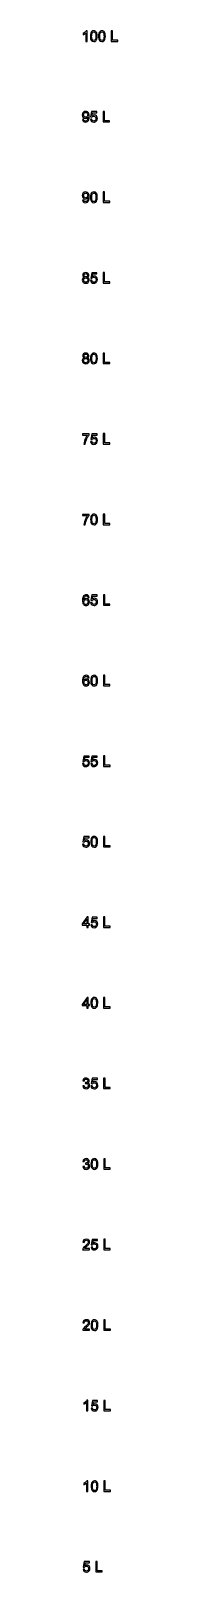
# Model space of a CAD drawing. Header units: millimetres. Extents: x -92 to -72, y -131 to 755.
import ezdxf

# ---------------------------------------------------------------- set-up
doc = ezdxf.new("R2010")
doc.units = ezdxf.units.MM
doc.header["$MEASUREMENT"] = 0
doc.layers.add('Capa 1', color=7, linetype='Continuous')

msp = doc.modelspace()

# ---------------------------------------------------------------- linework, layer by layer
at = {"layer": 'Capa 1', "color": 250}
for points, knots in [([(-89.447, 749.3049), (-89.447, 749.3049), (-90.1921, 749.3049), (-90.1921, 749.3049), (-90.1921, 749.3049), (-90.1921, 749.3049), (-90.1921, 754.0491), (-90.1921, 754.0491), (-90.1921, 754.0491), (-90.3713, 753.8769), (-90.6069, 753.7062), (-90.8976, 753.5354), (-90.8976, 753.5354), (-91.1883, 753.3647), (-91.4508, 753.2363), (-91.6822, 753.1516), (-91.6822, 753.1516), (-91.6822, 753.1516), (-91.6822, 753.8713), (-91.6822, 753.8713), (-91.6822, 753.8713), (-91.2659, 754.066), (-90.9018, 754.3031), (-90.59, 754.5825), (-90.59, 754.5825), (-90.2781, 754.8605), (-90.0566, 755.13), (-89.9268, 755.3925), (-89.9268, 755.3925), (-89.9268, 755.3925), (-89.447, 755.3925), (-89.447, 755.3925), (-89.447, 755.3925), (-89.447, 755.3925), (-89.447, 749.3049), (-89.447, 749.3049)], [0, 0, 0, 0, 0.1, 0.1, 0.1, 0.1, 0.2, 0.2, 0.2, 0.2, 0.3, 0.3, 0.3, 0.3, 0.4, 0.4, 0.4, 0.4, 0.5, 0.5, 0.5, 0.5, 0.6, 0.6, 0.6, 0.6, 0.7, 0.7, 0.7, 0.7, 0.8, 0.8, 0.8, 0.8, 1, 1, 1, 1]), ([(-87.5321, 752.2965), (-87.5321, 753.0119), (-87.4587, 753.5905), (-87.312, 754.0279), (-87.312, 754.0279), (-87.1638, 754.4668), (-86.9451, 754.804), (-86.6544, 755.0397), (-86.6544, 755.0397), (-86.3651, 755.2753), (-85.9996, 755.3925), (-85.5594, 755.3925), (-85.5594, 755.3925), (-85.2348, 755.3925), (-84.9498, 755.3275), (-84.7028, 755.1963), (-84.7028, 755.1963), (-84.4573, 755.0651), (-84.2541, 754.876), (-84.096, 754.629), (-84.096, 754.629), (-83.938, 754.3835), (-83.8138, 754.0829), (-83.7235, 753.7288), (-83.7235, 753.7288), (-83.6318, 753.3746), (-83.5866, 752.8962), (-83.5866, 752.2965), (-83.5866, 752.2965), (-83.5866, 751.5853), (-83.66, 751.0095), (-83.8053, 750.5721), (-83.8053, 750.5721), (-83.9507, 750.1332), (-84.1694, 749.796), (-84.4601, 749.5589), (-84.4601, 749.5589), (-84.7494, 749.3218), (-85.1163, 749.2033), (-85.5594, 749.2033), (-85.5594, 749.2033), (-86.1421, 749.2033), (-86.6008, 749.4107), (-86.9338, 749.827), (-86.9338, 749.827), (-87.3331, 750.335), (-87.5321, 751.1577), (-87.5321, 752.2965)], [0, 0, 0, 0, 0.07692308, 0.07692308, 0.07692308, 0.07692308, 0.15384615, 0.15384615, 0.15384615, 0.15384615, 0.23076923, 0.23076923, 0.23076923, 0.23076923, 0.30769231, 0.30769231, 0.30769231, 0.30769231, 0.38461538, 0.38461538, 0.38461538, 0.38461538, 0.46153846, 0.46153846, 0.46153846, 0.46153846, 0.53846154, 0.53846154, 0.53846154, 0.53846154, 0.61538462, 0.61538462, 0.61538462, 0.61538462, 0.69230769, 0.69230769, 0.69230769, 0.69230769, 0.76923077, 0.76923077, 0.76923077, 0.76923077, 0.84615385, 0.84615385, 0.84615385, 0.84615385, 1, 1, 1, 1]), ([(-86.7701, 752.2936), (-86.7701, 751.296), (-86.6544, 750.6328), (-86.4215, 750.3054), (-86.4215, 750.3054), (-86.1887, 749.9766), (-85.9008, 749.8129), (-85.5594, 749.8129), (-85.5594, 749.8129), (-85.2179, 749.8129), (-84.93, 749.978), (-84.6972, 750.3068), (-84.6972, 750.3068), (-84.4643, 750.637), (-84.3486, 751.2988), (-84.3486, 752.2936), (-84.3486, 752.2936), (-84.3486, 753.2913), (-84.4643, 753.9545), (-84.6972, 754.2819), (-84.6972, 754.2819), (-84.9286, 754.6107), (-85.2193, 754.7744), (-85.5678, 754.7744), (-85.5678, 754.7744), (-85.9093, 754.7744), (-86.1831, 754.629), (-86.3877, 754.3398), (-86.3877, 754.3398), (-86.6431, 753.9715), (-86.7701, 753.2885), (-86.7701, 752.2936)], [0, 0, 0, 0, 0.11111111, 0.11111111, 0.11111111, 0.11111111, 0.22222222, 0.22222222, 0.22222222, 0.22222222, 0.33333333, 0.33333333, 0.33333333, 0.33333333, 0.44444444, 0.44444444, 0.44444444, 0.44444444, 0.55555556, 0.55555556, 0.55555556, 0.55555556, 0.66666667, 0.66666667, 0.66666667, 0.66666667, 0.77777778, 0.77777778, 0.77777778, 0.77777778, 1, 1, 1, 1]), ([(-82.8232, 752.2965), (-82.8232, 753.0119), (-82.7498, 753.5905), (-82.6031, 754.0279), (-82.6031, 754.0279), (-82.4549, 754.4668), (-82.2362, 754.804), (-81.9455, 755.0397), (-81.9455, 755.0397), (-81.6562, 755.2753), (-81.2907, 755.3925), (-80.8505, 755.3925), (-80.8505, 755.3925), (-80.5259, 755.3925), (-80.2409, 755.3275), (-79.9939, 755.1963), (-79.9939, 755.1963), (-79.7484, 755.0651), (-79.5452, 754.876), (-79.3871, 754.629), (-79.3871, 754.629), (-79.2291, 754.3835), (-79.1049, 754.0829), (-79.0146, 753.7288), (-79.0146, 753.7288), (-78.9229, 753.3746), (-78.8777, 752.8962), (-78.8777, 752.2965), (-78.8777, 752.2965), (-78.8777, 751.5853), (-78.9511, 751.0095), (-79.0964, 750.5721), (-79.0964, 750.5721), (-79.2418, 750.1332), (-79.4605, 749.796), (-79.7512, 749.5589), (-79.7512, 749.5589), (-80.0405, 749.3218), (-80.4074, 749.2033), (-80.8505, 749.2033), (-80.8505, 749.2033), (-81.4332, 749.2033), (-81.8919, 749.4107), (-82.2249, 749.827), (-82.2249, 749.827), (-82.6242, 750.335), (-82.8232, 751.1577), (-82.8232, 752.2965)], [0, 0, 0, 0, 0.07692308, 0.07692308, 0.07692308, 0.07692308, 0.15384615, 0.15384615, 0.15384615, 0.15384615, 0.23076923, 0.23076923, 0.23076923, 0.23076923, 0.30769231, 0.30769231, 0.30769231, 0.30769231, 0.38461538, 0.38461538, 0.38461538, 0.38461538, 0.46153846, 0.46153846, 0.46153846, 0.46153846, 0.53846154, 0.53846154, 0.53846154, 0.53846154, 0.61538462, 0.61538462, 0.61538462, 0.61538462, 0.69230769, 0.69230769, 0.69230769, 0.69230769, 0.76923077, 0.76923077, 0.76923077, 0.76923077, 0.84615385, 0.84615385, 0.84615385, 0.84615385, 1, 1, 1, 1]), ([(-82.0612, 752.2936), (-82.0612, 751.296), (-81.9455, 750.6328), (-81.7126, 750.3054), (-81.7126, 750.3054), (-81.4798, 749.9766), (-81.1919, 749.8129), (-80.8505, 749.8129), (-80.8505, 749.8129), (-80.509, 749.8129), (-80.2211, 749.978), (-79.9883, 750.3068), (-79.9883, 750.3068), (-79.7554, 750.637), (-79.6397, 751.2988), (-79.6397, 752.2936), (-79.6397, 752.2936), (-79.6397, 753.2913), (-79.7554, 753.9545), (-79.9883, 754.2819), (-79.9883, 754.2819), (-80.2197, 754.6107), (-80.5104, 754.7744), (-80.8589, 754.7744), (-80.8589, 754.7744), (-81.2004, 754.7744), (-81.4742, 754.629), (-81.6788, 754.3398), (-81.6788, 754.3398), (-81.9342, 753.9715), (-82.0612, 753.2885), (-82.0612, 752.2936)], [0, 0, 0, 0, 0.11111111, 0.11111111, 0.11111111, 0.11111111, 0.22222222, 0.22222222, 0.22222222, 0.22222222, 0.33333333, 0.33333333, 0.33333333, 0.33333333, 0.44444444, 0.44444444, 0.44444444, 0.44444444, 0.55555556, 0.55555556, 0.55555556, 0.55555556, 0.66666667, 0.66666667, 0.66666667, 0.66666667, 0.77777778, 0.77777778, 0.77777778, 0.77777778, 1, 1, 1, 1]), ([(-75.4995, 749.3049), (-75.4995, 749.3049), (-75.4995, 755.3671), (-75.4995, 755.3671), (-75.4995, 755.3671), (-75.4995, 755.3671), (-74.6952, 755.3671), (-74.6952, 755.3671), (-74.6952, 755.3671), (-74.6952, 755.3671), (-74.6952, 750.0161), (-74.6952, 750.0161), (-74.6952, 750.0161), (-74.6952, 750.0161), (-71.7149, 750.0161), (-71.7149, 750.0161), (-71.7149, 750.0161), (-71.7149, 750.0161), (-71.7149, 749.3049), (-71.7149, 749.3049), (-71.7149, 749.3049), (-71.7149, 749.3049), (-75.4995, 749.3049), (-75.4995, 749.3049)], [0, 0, 0, 0, 0.14285714, 0.14285714, 0.14285714, 0.14285714, 0.28571429, 0.28571429, 0.28571429, 0.28571429, 0.42857143, 0.42857143, 0.42857143, 0.42857143, 0.57142857, 0.57142857, 0.57142857, 0.57142857, 0.71428571, 0.71428571, 0.71428571, 0.71428571, 1, 1, 1, 1]), ([(-92.1049, 704.3783), (-92.1049, 704.3783), (-91.3937, 704.4375), (-91.3937, 704.4375), (-91.3937, 704.4375), (-91.3331, 704.1017), (-91.2173, 703.859), (-91.0466, 703.708), (-91.0466, 703.708), (-90.8758, 703.557), (-90.6571, 703.4808), (-90.389, 703.4808), (-90.389, 703.4808), (-90.1604, 703.4808), (-89.96, 703.533), (-89.7865, 703.6388), (-89.7865, 703.6388), (-89.6129, 703.7433), (-89.4718, 703.883), (-89.3631, 704.0594), (-89.3631, 704.0594), (-89.2545, 704.2343), (-89.1628, 704.4714), (-89.088, 704.7692), (-89.088, 704.7692), (-89.0132, 705.0669), (-88.9765, 705.3703), (-88.9765, 705.6793), (-88.9765, 705.6793), (-88.9765, 705.7118), (-88.9779, 705.7626), (-88.9807, 705.8289), (-88.9807, 705.8289), (-89.1289, 705.5918), (-89.3321, 705.3985), (-89.5889, 705.2518), (-89.5889, 705.2518), (-89.8457, 705.1036), (-90.1251, 705.0302), (-90.4243, 705.0302), (-90.4243, 705.0302), (-90.9252, 705.0302), (-91.3486, 705.2122), (-91.6957, 705.5763), (-91.6957, 705.5763), (-92.0414, 705.939), (-92.215, 706.4187), (-92.215, 707.0142), (-92.215, 707.0142), (-92.215, 707.6295), (-92.0344, 708.1234), (-91.6717, 708.4987), (-91.6717, 708.4987), (-91.3105, 708.8727), (-90.8575, 709.0604), (-90.3114, 709.0604), (-90.3114, 709.0604), (-89.9191, 709.0604), (-89.5593, 708.9545), (-89.2319, 708.7414), (-89.2319, 708.7414), (-88.9059, 708.5298), (-88.659, 708.2278), (-88.4897, 707.8341), (-88.4897, 707.8341), (-88.3203, 707.4418), (-88.2356, 706.8731), (-88.2356, 706.1295), (-88.2356, 706.1295), (-88.2356, 705.3548), (-88.3189, 704.7381), (-88.4868, 704.2795), (-88.4868, 704.2795), (-88.6548, 703.8195), (-88.9059, 703.4709), (-89.2375, 703.231), (-89.2375, 703.231), (-89.5692, 702.9911), (-89.9572, 702.8712), (-90.4031, 702.8712), (-90.4031, 702.8712), (-90.8773, 702.8712), (-91.2639, 703.0024), (-91.5645, 703.2663), (-91.5645, 703.2663), (-91.8636, 703.5302), (-92.0443, 703.9013), (-92.1049, 704.3783)], [0, 0, 0, 0, 0.04347826, 0.04347826, 0.04347826, 0.04347826, 0.08695652, 0.08695652, 0.08695652, 0.08695652, 0.13043478, 0.13043478, 0.13043478, 0.13043478, 0.17391304, 0.17391304, 0.17391304, 0.17391304, 0.2173913, 0.2173913, 0.2173913, 0.2173913, 0.26086957, 0.26086957, 0.26086957, 0.26086957, 0.30434783, 0.30434783, 0.30434783, 0.30434783, 0.34782609, 0.34782609, 0.34782609, 0.34782609, 0.39130435, 0.39130435, 0.39130435, 0.39130435, 0.43478261, 0.43478261, 0.43478261, 0.43478261, 0.47826087, 0.47826087, 0.47826087, 0.47826087, 0.52173913, 0.52173913, 0.52173913, 0.52173913, 0.56521739, 0.56521739, 0.56521739, 0.56521739, 0.60869565, 0.60869565, 0.60869565, 0.60869565, 0.65217391, 0.65217391, 0.65217391, 0.65217391, 0.69565217, 0.69565217, 0.69565217, 0.69565217, 0.73913043, 0.73913043, 0.73913043, 0.73913043, 0.7826087, 0.7826087, 0.7826087, 0.7826087, 0.82608696, 0.82608696, 0.82608696, 0.82608696, 0.86956522, 0.86956522, 0.86956522, 0.86956522, 0.91304348, 0.91304348, 0.91304348, 0.91304348, 1, 1, 1, 1]), ([(-89.0654, 707.0523), (-89.0654, 707.4785), (-89.1783, 707.8172), (-89.4041, 708.0669), (-89.4041, 708.0669), (-89.6284, 708.3167), (-89.9022, 708.4423), (-90.2239, 708.4423), (-90.2239, 708.4423), (-90.5569, 708.4423), (-90.8448, 708.3082), (-91.0875, 708.0387), (-91.0875, 708.0387), (-91.3316, 707.7692), (-91.453, 707.4192), (-91.453, 706.9902), (-91.453, 706.9902), (-91.453, 706.605), (-91.3373, 706.2917), (-91.1073, 706.0519), (-91.1073, 706.0519), (-90.8758, 705.8106), (-90.588, 705.6906), (-90.2451, 705.6906), (-90.2451, 705.6906), (-89.9008, 705.6906), (-89.6185, 705.8106), (-89.397, 706.0519), (-89.397, 706.0519), (-89.1755, 706.2917), (-89.0654, 706.6262), (-89.0654, 707.0523)], [0, 0, 0, 0, 0.11111111, 0.11111111, 0.11111111, 0.11111111, 0.22222222, 0.22222222, 0.22222222, 0.22222222, 0.33333333, 0.33333333, 0.33333333, 0.33333333, 0.44444444, 0.44444444, 0.44444444, 0.44444444, 0.55555556, 0.55555556, 0.55555556, 0.55555556, 0.66666667, 0.66666667, 0.66666667, 0.66666667, 0.77777778, 0.77777778, 0.77777778, 0.77777778, 1, 1, 1, 1]), ([(-87.5061, 704.5645), (-87.5061, 704.5645), (-86.7272, 704.6238), (-86.7272, 704.6238), (-86.7272, 704.6238), (-86.6693, 704.2442), (-86.5353, 703.9592), (-86.3264, 703.7673), (-86.3264, 703.7673), (-86.1176, 703.5768), (-85.8621, 703.4808), (-85.5616, 703.4808), (-85.5616, 703.4808), (-85.1989, 703.4808), (-84.8955, 703.6163), (-84.6486, 703.8858), (-84.6486, 703.8858), (-84.4031, 704.1567), (-84.2803, 704.5152), (-84.2803, 704.9611), (-84.2803, 704.9611), (-84.2803, 705.3858), (-84.3974, 705.7202), (-84.6331, 705.9658), (-84.6331, 705.9658), (-84.8687, 706.2113), (-85.1806, 706.3341), (-85.5686, 706.3341), (-85.5686, 706.3341), (-85.8099, 706.3341), (-86.0258, 706.279), (-86.2177, 706.169), (-86.2177, 706.169), (-86.4082, 706.0589), (-86.5578, 705.9164), (-86.6679, 705.7414), (-86.6679, 705.7414), (-86.6679, 705.7414), (-87.3706, 705.843), (-87.3706, 705.843), (-87.3706, 705.843), (-87.3706, 705.843), (-86.7864, 708.9588), (-86.7864, 708.9588), (-86.7864, 708.9588), (-86.7864, 708.9588), (-83.7808, 708.9588), (-83.7808, 708.9588), (-83.7808, 708.9588), (-83.7808, 708.9588), (-83.7808, 708.2476), (-83.7808, 708.2476), (-83.7808, 708.2476), (-83.7808, 708.2476), (-86.1923, 708.2476), (-86.1923, 708.2476), (-86.1923, 708.2476), (-86.1923, 708.2476), (-86.5155, 706.6121), (-86.5155, 706.6121), (-86.5155, 706.6121), (-86.1528, 706.8675), (-85.7718, 706.9945), (-85.3739, 706.9945), (-85.3739, 706.9945), (-84.8461, 706.9945), (-84.4002, 706.811), (-84.0376, 706.4441), (-84.0376, 706.4441), (-83.6749, 706.0773), (-83.4929, 705.6059), (-83.4929, 705.0302), (-83.4929, 705.0302), (-83.4929, 704.4813), (-83.6523, 704.0071), (-83.9713, 703.6078), (-83.9713, 703.6078), (-84.3593, 703.1167), (-84.8899, 702.8712), (-85.5616, 702.8712), (-85.5616, 702.8712), (-86.1119, 702.8712), (-86.5607, 703.0264), (-86.9092, 703.3355), (-86.9092, 703.3355), (-87.2577, 703.6445), (-87.4567, 704.0537), (-87.5061, 704.5645)], [0, 0, 0, 0, 0.04347826, 0.04347826, 0.04347826, 0.04347826, 0.08695652, 0.08695652, 0.08695652, 0.08695652, 0.13043478, 0.13043478, 0.13043478, 0.13043478, 0.17391304, 0.17391304, 0.17391304, 0.17391304, 0.2173913, 0.2173913, 0.2173913, 0.2173913, 0.26086957, 0.26086957, 0.26086957, 0.26086957, 0.30434783, 0.30434783, 0.30434783, 0.30434783, 0.34782609, 0.34782609, 0.34782609, 0.34782609, 0.39130435, 0.39130435, 0.39130435, 0.39130435, 0.43478261, 0.43478261, 0.43478261, 0.43478261, 0.47826087, 0.47826087, 0.47826087, 0.47826087, 0.52173913, 0.52173913, 0.52173913, 0.52173913, 0.56521739, 0.56521739, 0.56521739, 0.56521739, 0.60869565, 0.60869565, 0.60869565, 0.60869565, 0.65217391, 0.65217391, 0.65217391, 0.65217391, 0.69565217, 0.69565217, 0.69565217, 0.69565217, 0.73913043, 0.73913043, 0.73913043, 0.73913043, 0.7826087, 0.7826087, 0.7826087, 0.7826087, 0.82608696, 0.82608696, 0.82608696, 0.82608696, 0.86956522, 0.86956522, 0.86956522, 0.86956522, 0.91304348, 0.91304348, 0.91304348, 0.91304348, 1, 1, 1, 1]), ([(-80.1824, 702.9728), (-80.1824, 702.9728), (-80.1824, 709.035), (-80.1824, 709.035), (-80.1824, 709.035), (-80.1824, 709.035), (-79.3781, 709.035), (-79.3781, 709.035), (-79.3781, 709.035), (-79.3781, 709.035), (-79.3781, 703.684), (-79.3781, 703.684), (-79.3781, 703.684), (-79.3781, 703.684), (-76.3978, 703.684), (-76.3978, 703.684), (-76.3978, 703.684), (-76.3978, 703.684), (-76.3978, 702.9728), (-76.3978, 702.9728), (-76.3978, 702.9728), (-76.3978, 702.9728), (-80.1824, 702.9728), (-80.1824, 702.9728)], [0, 0, 0, 0, 0.14285714, 0.14285714, 0.14285714, 0.14285714, 0.28571429, 0.28571429, 0.28571429, 0.28571429, 0.42857143, 0.42857143, 0.42857143, 0.42857143, 0.57142857, 0.57142857, 0.57142857, 0.57142857, 0.71428571, 0.71428571, 0.71428571, 0.71428571, 1, 1, 1, 1]), ([(-92.0789, 658.0462), (-92.0789, 658.0462), (-91.3677, 658.1054), (-91.3677, 658.1054), (-91.3677, 658.1054), (-91.3071, 657.7696), (-91.1913, 657.5269), (-91.0206, 657.3759), (-91.0206, 657.3759), (-90.8498, 657.2249), (-90.6311, 657.1487), (-90.363, 657.1487), (-90.363, 657.1487), (-90.1344, 657.1487), (-89.934, 657.2009), (-89.7605, 657.3067), (-89.7605, 657.3067), (-89.5869, 657.4112), (-89.4458, 657.5509), (-89.3371, 657.7273), (-89.3371, 657.7273), (-89.2285, 657.9022), (-89.1368, 658.1393), (-89.062, 658.4371), (-89.062, 658.4371), (-88.9872, 658.7348), (-88.9505, 659.0382), (-88.9505, 659.3472), (-88.9505, 659.3472), (-88.9505, 659.3797), (-88.9519, 659.4305), (-88.9547, 659.4968), (-88.9547, 659.4968), (-89.1029, 659.2597), (-89.3061, 659.0664), (-89.5629, 658.9197), (-89.5629, 658.9197), (-89.8197, 658.7715), (-90.0991, 658.6981), (-90.3983, 658.6981), (-90.3983, 658.6981), (-90.8992, 658.6981), (-91.3226, 658.8801), (-91.6697, 659.2442), (-91.6697, 659.2442), (-92.0154, 659.6069), (-92.189, 660.0866), (-92.189, 660.6821), (-92.189, 660.6821), (-92.189, 661.2974), (-92.0084, 661.7913), (-91.6457, 662.1666), (-91.6457, 662.1666), (-91.2845, 662.5406), (-90.8315, 662.7283), (-90.2854, 662.7283), (-90.2854, 662.7283), (-89.8931, 662.7283), (-89.5333, 662.6224), (-89.2059, 662.4093), (-89.2059, 662.4093), (-88.8799, 662.1977), (-88.633, 661.8957), (-88.4637, 661.502), (-88.4637, 661.502), (-88.2943, 661.1097), (-88.2096, 660.541), (-88.2096, 659.7974), (-88.2096, 659.7974), (-88.2096, 659.0227), (-88.2929, 658.406), (-88.4608, 657.9474), (-88.4608, 657.9474), (-88.6288, 657.4874), (-88.8799, 657.1388), (-89.2115, 656.8989), (-89.2115, 656.8989), (-89.5432, 656.659), (-89.9312, 656.5391), (-90.3771, 656.5391), (-90.3771, 656.5391), (-90.8513, 656.5391), (-91.2379, 656.6703), (-91.5385, 656.9342), (-91.5385, 656.9342), (-91.8376, 657.1981), (-92.0183, 657.5692), (-92.0789, 658.0462)], [0, 0, 0, 0, 0.04347826, 0.04347826, 0.04347826, 0.04347826, 0.08695652, 0.08695652, 0.08695652, 0.08695652, 0.13043478, 0.13043478, 0.13043478, 0.13043478, 0.17391304, 0.17391304, 0.17391304, 0.17391304, 0.2173913, 0.2173913, 0.2173913, 0.2173913, 0.26086957, 0.26086957, 0.26086957, 0.26086957, 0.30434783, 0.30434783, 0.30434783, 0.30434783, 0.34782609, 0.34782609, 0.34782609, 0.34782609, 0.39130435, 0.39130435, 0.39130435, 0.39130435, 0.43478261, 0.43478261, 0.43478261, 0.43478261, 0.47826087, 0.47826087, 0.47826087, 0.47826087, 0.52173913, 0.52173913, 0.52173913, 0.52173913, 0.56521739, 0.56521739, 0.56521739, 0.56521739, 0.60869565, 0.60869565, 0.60869565, 0.60869565, 0.65217391, 0.65217391, 0.65217391, 0.65217391, 0.69565217, 0.69565217, 0.69565217, 0.69565217, 0.73913043, 0.73913043, 0.73913043, 0.73913043, 0.7826087, 0.7826087, 0.7826087, 0.7826087, 0.82608696, 0.82608696, 0.82608696, 0.82608696, 0.86956522, 0.86956522, 0.86956522, 0.86956522, 0.91304348, 0.91304348, 0.91304348, 0.91304348, 1, 1, 1, 1]), ([(-89.0394, 660.7202), (-89.0394, 661.1464), (-89.1523, 661.4851), (-89.3781, 661.7348), (-89.3781, 661.7348), (-89.6024, 661.9846), (-89.8762, 662.1102), (-90.1979, 662.1102), (-90.1979, 662.1102), (-90.5309, 662.1102), (-90.8188, 661.9761), (-91.0615, 661.7066), (-91.0615, 661.7066), (-91.3056, 661.4371), (-91.427, 661.0871), (-91.427, 660.6581), (-91.427, 660.6581), (-91.427, 660.2729), (-91.3113, 659.9596), (-91.0813, 659.7198), (-91.0813, 659.7198), (-90.8498, 659.4785), (-90.562, 659.3585), (-90.2191, 659.3585), (-90.2191, 659.3585), (-89.8748, 659.3585), (-89.5925, 659.4785), (-89.371, 659.7198), (-89.371, 659.7198), (-89.1495, 659.9596), (-89.0394, 660.2941), (-89.0394, 660.7202)], [0, 0, 0, 0, 0.11111111, 0.11111111, 0.11111111, 0.11111111, 0.22222222, 0.22222222, 0.22222222, 0.22222222, 0.33333333, 0.33333333, 0.33333333, 0.33333333, 0.44444444, 0.44444444, 0.44444444, 0.44444444, 0.55555556, 0.55555556, 0.55555556, 0.55555556, 0.66666667, 0.66666667, 0.66666667, 0.66666667, 0.77777778, 0.77777778, 0.77777778, 0.77777778, 1, 1, 1, 1]), ([(-87.4801, 659.6323), (-87.4801, 660.3477), (-87.4067, 660.9263), (-87.26, 661.3637), (-87.26, 661.3637), (-87.1118, 661.8026), (-86.8931, 662.1398), (-86.6024, 662.3755), (-86.6024, 662.3755), (-86.3131, 662.6111), (-85.9476, 662.7283), (-85.5074, 662.7283), (-85.5074, 662.7283), (-85.1828, 662.7283), (-84.8978, 662.6633), (-84.6508, 662.5321), (-84.6508, 662.5321), (-84.4053, 662.4009), (-84.2021, 662.2118), (-84.044, 661.9648), (-84.044, 661.9648), (-83.886, 661.7193), (-83.7618, 661.4187), (-83.6715, 661.0646), (-83.6715, 661.0646), (-83.5798, 660.7104), (-83.5346, 660.232), (-83.5346, 659.6323), (-83.5346, 659.6323), (-83.5346, 658.9211), (-83.608, 658.3453), (-83.7533, 657.9079), (-83.7533, 657.9079), (-83.8987, 657.469), (-84.1174, 657.1318), (-84.4081, 656.8947), (-84.4081, 656.8947), (-84.6974, 656.6576), (-85.0643, 656.5391), (-85.5074, 656.5391), (-85.5074, 656.5391), (-86.0901, 656.5391), (-86.5488, 656.7465), (-86.8818, 657.1628), (-86.8818, 657.1628), (-87.2811, 657.6708), (-87.4801, 658.4935), (-87.4801, 659.6323)], [0, 0, 0, 0, 0.07692308, 0.07692308, 0.07692308, 0.07692308, 0.15384615, 0.15384615, 0.15384615, 0.15384615, 0.23076923, 0.23076923, 0.23076923, 0.23076923, 0.30769231, 0.30769231, 0.30769231, 0.30769231, 0.38461538, 0.38461538, 0.38461538, 0.38461538, 0.46153846, 0.46153846, 0.46153846, 0.46153846, 0.53846154, 0.53846154, 0.53846154, 0.53846154, 0.61538462, 0.61538462, 0.61538462, 0.61538462, 0.69230769, 0.69230769, 0.69230769, 0.69230769, 0.76923077, 0.76923077, 0.76923077, 0.76923077, 0.84615385, 0.84615385, 0.84615385, 0.84615385, 1, 1, 1, 1]), ([(-86.7181, 659.6294), (-86.7181, 658.6318), (-86.6024, 657.9686), (-86.3695, 657.6412), (-86.3695, 657.6412), (-86.1367, 657.3124), (-85.8488, 657.1487), (-85.5074, 657.1487), (-85.5074, 657.1487), (-85.1659, 657.1487), (-84.878, 657.3138), (-84.6452, 657.6426), (-84.6452, 657.6426), (-84.4123, 657.9728), (-84.2966, 658.6346), (-84.2966, 659.6294), (-84.2966, 659.6294), (-84.2966, 660.6271), (-84.4123, 661.2903), (-84.6452, 661.6177), (-84.6452, 661.6177), (-84.8766, 661.9465), (-85.1673, 662.1102), (-85.5158, 662.1102), (-85.5158, 662.1102), (-85.8573, 662.1102), (-86.1311, 661.9648), (-86.3357, 661.6756), (-86.3357, 661.6756), (-86.5911, 661.3073), (-86.7181, 660.6243), (-86.7181, 659.6294)], [0, 0, 0, 0, 0.11111111, 0.11111111, 0.11111111, 0.11111111, 0.22222222, 0.22222222, 0.22222222, 0.22222222, 0.33333333, 0.33333333, 0.33333333, 0.33333333, 0.44444444, 0.44444444, 0.44444444, 0.44444444, 0.55555556, 0.55555556, 0.55555556, 0.55555556, 0.66666667, 0.66666667, 0.66666667, 0.66666667, 0.77777778, 0.77777778, 0.77777778, 0.77777778, 1, 1, 1, 1]), ([(-80.1564, 656.6407), (-80.1564, 656.6407), (-80.1564, 662.7029), (-80.1564, 662.7029), (-80.1564, 662.7029), (-80.1564, 662.7029), (-79.3521, 662.7029), (-79.3521, 662.7029), (-79.3521, 662.7029), (-79.3521, 662.7029), (-79.3521, 657.3519), (-79.3521, 657.3519), (-79.3521, 657.3519), (-79.3521, 657.3519), (-76.3718, 657.3519), (-76.3718, 657.3519), (-76.3718, 657.3519), (-76.3718, 657.3519), (-76.3718, 656.6407), (-76.3718, 656.6407), (-76.3718, 656.6407), (-76.3718, 656.6407), (-80.1564, 656.6407), (-80.1564, 656.6407)], [0, 0, 0, 0, 0.14285714, 0.14285714, 0.14285714, 0.14285714, 0.28571429, 0.28571429, 0.28571429, 0.28571429, 0.42857143, 0.42857143, 0.42857143, 0.42857143, 0.57142857, 0.57142857, 0.57142857, 0.57142857, 0.71428571, 0.71428571, 0.71428571, 0.71428571, 1, 1, 1, 1]), ([(-91.0158, 613.5951), (-91.3248, 613.708), (-91.5534, 613.8703), (-91.703, 614.0791), (-91.703, 614.0791), (-91.8511, 614.2894), (-91.9259, 614.5405), (-91.9259, 614.8326), (-91.9259, 614.8326), (-91.9259, 615.2743), (-91.7679, 615.644), (-91.4518, 615.9446), (-91.4518, 615.9446), (-91.1343, 616.2452), (-90.7138, 616.3962), (-90.1874, 616.3962), (-90.1874, 616.3962), (-89.6597, 616.3962), (-89.2335, 616.2423), (-88.9118, 615.9347), (-88.9118, 615.9347), (-88.5901, 615.6271), (-88.4292, 615.2532), (-88.4292, 614.8115), (-88.4292, 614.8115), (-88.4292, 614.5307), (-88.5026, 614.2851), (-88.6493, 614.0777), (-88.6493, 614.0777), (-88.7961, 613.8688), (-89.019, 613.708), (-89.3196, 613.5951), (-89.3196, 613.5951), (-88.9485, 613.4737), (-88.6677, 613.279), (-88.4743, 613.0081), (-88.4743, 613.0081), (-88.281, 612.7385), (-88.1836, 612.4168), (-88.1836, 612.0415), (-88.1836, 612.0415), (-88.1836, 611.5236), (-88.3671, 611.0889), (-88.7326, 610.7362), (-88.7326, 610.7362), (-89.0995, 610.3834), (-89.5807, 610.207), (-90.1776, 610.207), (-90.1776, 610.207), (-90.7745, 610.207), (-91.2557, 610.3834), (-91.6225, 610.7376), (-91.6225, 610.7376), (-91.988, 611.0918), (-92.1715, 611.5334), (-92.1715, 612.0626), (-92.1715, 612.0626), (-92.1715, 612.4563), (-92.0713, 612.7865), (-91.8709, 613.0518), (-91.8709, 613.0518), (-91.6705, 613.3185), (-91.3855, 613.4991), (-91.0158, 613.5951)], [0, 0, 0, 0, 0.05882353, 0.05882353, 0.05882353, 0.05882353, 0.11764706, 0.11764706, 0.11764706, 0.11764706, 0.17647059, 0.17647059, 0.17647059, 0.17647059, 0.23529412, 0.23529412, 0.23529412, 0.23529412, 0.29411765, 0.29411765, 0.29411765, 0.29411765, 0.35294118, 0.35294118, 0.35294118, 0.35294118, 0.41176471, 0.41176471, 0.41176471, 0.41176471, 0.47058824, 0.47058824, 0.47058824, 0.47058824, 0.52941176, 0.52941176, 0.52941176, 0.52941176, 0.58823529, 0.58823529, 0.58823529, 0.58823529, 0.64705882, 0.64705882, 0.64705882, 0.64705882, 0.70588235, 0.70588235, 0.70588235, 0.70588235, 0.76470588, 0.76470588, 0.76470588, 0.76470588, 0.82352941, 0.82352941, 0.82352941, 0.82352941, 0.88235294, 0.88235294, 0.88235294, 0.88235294, 1, 1, 1, 1]), ([(-91.4095, 612.057), (-91.4095, 611.8439), (-91.3601, 611.6393), (-91.2613, 611.4403), (-91.2613, 611.4403), (-91.1625, 611.2428), (-91.0129, 611.0889), (-90.8126, 610.9803), (-90.8126, 610.9803), (-90.6136, 610.8716), (-90.3991, 610.8166), (-90.1719, 610.8166), (-90.1719, 610.8166), (-89.8135, 610.8166), (-89.52, 610.9309), (-89.29, 611.1595), (-89.29, 611.1595), (-89.06, 611.3881), (-88.9457, 611.6788), (-88.9457, 612.0316), (-88.9457, 612.0316), (-88.9457, 612.39), (-89.0642, 612.6863), (-89.2998, 612.9206), (-89.2998, 612.9206), (-89.5369, 613.1548), (-89.8361, 613.2719), (-90.1959, 613.2719), (-90.1959, 613.2719), (-90.5487, 613.2719), (-90.838, 613.1562), (-91.0666, 612.9248), (-91.0666, 612.9248), (-91.2952, 612.6934), (-91.4095, 612.4041), (-91.4095, 612.057)], [0, 0, 0, 0, 0.1, 0.1, 0.1, 0.1, 0.2, 0.2, 0.2, 0.2, 0.3, 0.3, 0.3, 0.3, 0.4, 0.4, 0.4, 0.4, 0.5, 0.5, 0.5, 0.5, 0.6, 0.6, 0.6, 0.6, 0.7, 0.7, 0.7, 0.7, 0.8, 0.8, 0.8, 0.8, 1, 1, 1, 1]), ([(-91.1639, 614.8595), (-91.1639, 614.5716), (-91.0722, 614.3373), (-90.8902, 614.1553), (-90.8902, 614.1553), (-90.7067, 613.9733), (-90.4668, 613.8815), (-90.1691, 613.8815), (-90.1691, 613.8815), (-89.8798, 613.8815), (-89.6456, 613.9719), (-89.4635, 614.1525), (-89.4635, 614.1525), (-89.2815, 614.3331), (-89.1912, 614.5547), (-89.1912, 614.8171), (-89.1912, 614.8171), (-89.1912, 615.0909), (-89.2843, 615.3209), (-89.472, 615.5072), (-89.472, 615.5072), (-89.6583, 615.6934), (-89.8939, 615.7866), (-90.1776, 615.7866), (-90.1776, 615.7866), (-90.464, 615.7866), (-90.6997, 615.6948), (-90.8859, 615.5128), (-90.8859, 615.5128), (-91.0708, 615.3308), (-91.1639, 615.1135), (-91.1639, 614.8595)], [0, 0, 0, 0, 0.11111111, 0.11111111, 0.11111111, 0.11111111, 0.22222222, 0.22222222, 0.22222222, 0.22222222, 0.33333333, 0.33333333, 0.33333333, 0.33333333, 0.44444444, 0.44444444, 0.44444444, 0.44444444, 0.55555556, 0.55555556, 0.55555556, 0.55555556, 0.66666667, 0.66666667, 0.66666667, 0.66666667, 0.77777778, 0.77777778, 0.77777778, 0.77777778, 1, 1, 1, 1]), ([(-87.4541, 611.9003), (-87.4541, 611.9003), (-86.6752, 611.9596), (-86.6752, 611.9596), (-86.6752, 611.9596), (-86.6173, 611.58), (-86.4833, 611.295), (-86.2744, 611.1031), (-86.2744, 611.1031), (-86.0656, 610.9126), (-85.8101, 610.8166), (-85.5096, 610.8166), (-85.5096, 610.8166), (-85.1469, 610.8166), (-84.8435, 610.9521), (-84.5966, 611.2216), (-84.5966, 611.2216), (-84.3511, 611.4925), (-84.2283, 611.851), (-84.2283, 612.2969), (-84.2283, 612.2969), (-84.2283, 612.7216), (-84.3454, 613.056), (-84.5811, 613.3016), (-84.5811, 613.3016), (-84.8167, 613.5471), (-85.1286, 613.6699), (-85.5166, 613.6699), (-85.5166, 613.6699), (-85.7579, 613.6699), (-85.9738, 613.6148), (-86.1657, 613.5048), (-86.1657, 613.5048), (-86.3562, 613.3947), (-86.5058, 613.2522), (-86.6159, 613.0772), (-86.6159, 613.0772), (-86.6159, 613.0772), (-87.3186, 613.1788), (-87.3186, 613.1788), (-87.3186, 613.1788), (-87.3186, 613.1788), (-86.7344, 616.2946), (-86.7344, 616.2946), (-86.7344, 616.2946), (-86.7344, 616.2946), (-83.7288, 616.2946), (-83.7288, 616.2946), (-83.7288, 616.2946), (-83.7288, 616.2946), (-83.7288, 615.5834), (-83.7288, 615.5834), (-83.7288, 615.5834), (-83.7288, 615.5834), (-86.1403, 615.5834), (-86.1403, 615.5834), (-86.1403, 615.5834), (-86.1403, 615.5834), (-86.4635, 613.9479), (-86.4635, 613.9479), (-86.4635, 613.9479), (-86.1008, 614.2033), (-85.7198, 614.3303), (-85.3219, 614.3303), (-85.3219, 614.3303), (-84.7941, 614.3303), (-84.3482, 614.1468), (-83.9856, 613.7799), (-83.9856, 613.7799), (-83.6229, 613.4131), (-83.4409, 612.9417), (-83.4409, 612.366), (-83.4409, 612.366), (-83.4409, 611.8171), (-83.6003, 611.3429), (-83.9193, 610.9436), (-83.9193, 610.9436), (-84.3073, 610.4525), (-84.8379, 610.207), (-85.5096, 610.207), (-85.5096, 610.207), (-86.0599, 610.207), (-86.5087, 610.3622), (-86.8572, 610.6713), (-86.8572, 610.6713), (-87.2057, 610.9803), (-87.4047, 611.3895), (-87.4541, 611.9003)], [0, 0, 0, 0, 0.04347826, 0.04347826, 0.04347826, 0.04347826, 0.08695652, 0.08695652, 0.08695652, 0.08695652, 0.13043478, 0.13043478, 0.13043478, 0.13043478, 0.17391304, 0.17391304, 0.17391304, 0.17391304, 0.2173913, 0.2173913, 0.2173913, 0.2173913, 0.26086957, 0.26086957, 0.26086957, 0.26086957, 0.30434783, 0.30434783, 0.30434783, 0.30434783, 0.34782609, 0.34782609, 0.34782609, 0.34782609, 0.39130435, 0.39130435, 0.39130435, 0.39130435, 0.43478261, 0.43478261, 0.43478261, 0.43478261, 0.47826087, 0.47826087, 0.47826087, 0.47826087, 0.52173913, 0.52173913, 0.52173913, 0.52173913, 0.56521739, 0.56521739, 0.56521739, 0.56521739, 0.60869565, 0.60869565, 0.60869565, 0.60869565, 0.65217391, 0.65217391, 0.65217391, 0.65217391, 0.69565217, 0.69565217, 0.69565217, 0.69565217, 0.73913043, 0.73913043, 0.73913043, 0.73913043, 0.7826087, 0.7826087, 0.7826087, 0.7826087, 0.82608696, 0.82608696, 0.82608696, 0.82608696, 0.86956522, 0.86956522, 0.86956522, 0.86956522, 0.91304348, 0.91304348, 0.91304348, 0.91304348, 1, 1, 1, 1]), ([(-80.1304, 610.3086), (-80.1304, 610.3086), (-80.1304, 616.3708), (-80.1304, 616.3708), (-80.1304, 616.3708), (-80.1304, 616.3708), (-79.3261, 616.3708), (-79.3261, 616.3708), (-79.3261, 616.3708), (-79.3261, 616.3708), (-79.3261, 611.0198), (-79.3261, 611.0198), (-79.3261, 611.0198), (-79.3261, 611.0198), (-76.3458, 611.0198), (-76.3458, 611.0198), (-76.3458, 611.0198), (-76.3458, 611.0198), (-76.3458, 610.3086), (-76.3458, 610.3086), (-76.3458, 610.3086), (-76.3458, 610.3086), (-80.1304, 610.3086), (-80.1304, 610.3086)], [0, 0, 0, 0, 0.14285714, 0.14285714, 0.14285714, 0.14285714, 0.28571429, 0.28571429, 0.28571429, 0.28571429, 0.42857143, 0.42857143, 0.42857143, 0.42857143, 0.57142857, 0.57142857, 0.57142857, 0.57142857, 0.71428571, 0.71428571, 0.71428571, 0.71428571, 1, 1, 1, 1]), ([(-90.9898, 567.263), (-91.2988, 567.3759), (-91.5274, 567.5382), (-91.677, 567.747), (-91.677, 567.747), (-91.8251, 567.9573), (-91.8999, 568.2084), (-91.8999, 568.5005), (-91.8999, 568.5005), (-91.8999, 568.9422), (-91.7419, 569.3119), (-91.4258, 569.6125), (-91.4258, 569.6125), (-91.1083, 569.9131), (-90.6878, 570.0641), (-90.1614, 570.0641), (-90.1614, 570.0641), (-89.6337, 570.0641), (-89.2075, 569.9102), (-88.8858, 569.6026), (-88.8858, 569.6026), (-88.5641, 569.295), (-88.4032, 568.9211), (-88.4032, 568.4794), (-88.4032, 568.4794), (-88.4032, 568.1986), (-88.4766, 567.953), (-88.6233, 567.7456), (-88.6233, 567.7456), (-88.7701, 567.5367), (-88.993, 567.3759), (-89.2936, 567.263), (-89.2936, 567.263), (-88.9225, 567.1416), (-88.6417, 566.9469), (-88.4483, 566.676), (-88.4483, 566.676), (-88.255, 566.4064), (-88.1576, 566.0847), (-88.1576, 565.7094), (-88.1576, 565.7094), (-88.1576, 565.1915), (-88.3411, 564.7568), (-88.7066, 564.4041), (-88.7066, 564.4041), (-89.0735, 564.0513), (-89.5547, 563.8749), (-90.1516, 563.8749), (-90.1516, 563.8749), (-90.7485, 563.8749), (-91.2297, 564.0513), (-91.5965, 564.4055), (-91.5965, 564.4055), (-91.962, 564.7597), (-92.1455, 565.2013), (-92.1455, 565.7305), (-92.1455, 565.7305), (-92.1455, 566.1242), (-92.0453, 566.4544), (-91.8449, 566.7197), (-91.8449, 566.7197), (-91.6445, 566.9864), (-91.3595, 567.167), (-90.9898, 567.263)], [0, 0, 0, 0, 0.05882353, 0.05882353, 0.05882353, 0.05882353, 0.11764706, 0.11764706, 0.11764706, 0.11764706, 0.17647059, 0.17647059, 0.17647059, 0.17647059, 0.23529412, 0.23529412, 0.23529412, 0.23529412, 0.29411765, 0.29411765, 0.29411765, 0.29411765, 0.35294118, 0.35294118, 0.35294118, 0.35294118, 0.41176471, 0.41176471, 0.41176471, 0.41176471, 0.47058824, 0.47058824, 0.47058824, 0.47058824, 0.52941176, 0.52941176, 0.52941176, 0.52941176, 0.58823529, 0.58823529, 0.58823529, 0.58823529, 0.64705882, 0.64705882, 0.64705882, 0.64705882, 0.70588235, 0.70588235, 0.70588235, 0.70588235, 0.76470588, 0.76470588, 0.76470588, 0.76470588, 0.82352941, 0.82352941, 0.82352941, 0.82352941, 0.88235294, 0.88235294, 0.88235294, 0.88235294, 1, 1, 1, 1]), ([(-91.1379, 568.5274), (-91.1379, 568.2395), (-91.0462, 568.0052), (-90.8642, 567.8232), (-90.8642, 567.8232), (-90.6807, 567.6412), (-90.4408, 567.5494), (-90.1431, 567.5494), (-90.1431, 567.5494), (-89.8538, 567.5494), (-89.6196, 567.6398), (-89.4375, 567.8204), (-89.4375, 567.8204), (-89.2555, 568.001), (-89.1652, 568.2226), (-89.1652, 568.485), (-89.1652, 568.485), (-89.1652, 568.7588), (-89.2583, 568.9888), (-89.446, 569.1751), (-89.446, 569.1751), (-89.6323, 569.3613), (-89.8679, 569.4545), (-90.1516, 569.4545), (-90.1516, 569.4545), (-90.438, 569.4545), (-90.6737, 569.3627), (-90.8599, 569.1807), (-90.8599, 569.1807), (-91.0448, 568.9987), (-91.1379, 568.7814), (-91.1379, 568.5274)], [0, 0, 0, 0, 0.11111111, 0.11111111, 0.11111111, 0.11111111, 0.22222222, 0.22222222, 0.22222222, 0.22222222, 0.33333333, 0.33333333, 0.33333333, 0.33333333, 0.44444444, 0.44444444, 0.44444444, 0.44444444, 0.55555556, 0.55555556, 0.55555556, 0.55555556, 0.66666667, 0.66666667, 0.66666667, 0.66666667, 0.77777778, 0.77777778, 0.77777778, 0.77777778, 1, 1, 1, 1]), ([(-87.4281, 566.9681), (-87.4281, 567.6835), (-87.3547, 568.2621), (-87.208, 568.6995), (-87.208, 568.6995), (-87.0598, 569.1384), (-86.8411, 569.4756), (-86.5504, 569.7113), (-86.5504, 569.7113), (-86.2611, 569.9469), (-85.8956, 570.0641), (-85.4554, 570.0641), (-85.4554, 570.0641), (-85.1308, 570.0641), (-84.8458, 569.9991), (-84.5988, 569.8679), (-84.5988, 569.8679), (-84.3533, 569.7367), (-84.1501, 569.5476), (-83.992, 569.3006), (-83.992, 569.3006), (-83.834, 569.0551), (-83.7098, 568.7545), (-83.6195, 568.4004), (-83.6195, 568.4004), (-83.5278, 568.0462), (-83.4826, 567.5678), (-83.4826, 566.9681), (-83.4826, 566.9681), (-83.4826, 566.2569), (-83.556, 565.6811), (-83.7013, 565.2437), (-83.7013, 565.2437), (-83.8467, 564.8048), (-84.0654, 564.4676), (-84.3561, 564.2305), (-84.3561, 564.2305), (-84.6454, 563.9934), (-85.0123, 563.8749), (-85.4554, 563.8749), (-85.4554, 563.8749), (-86.0381, 563.8749), (-86.4968, 564.0823), (-86.8298, 564.4986), (-86.8298, 564.4986), (-87.2291, 565.0066), (-87.4281, 565.8293), (-87.4281, 566.9681)], [0, 0, 0, 0, 0.07692308, 0.07692308, 0.07692308, 0.07692308, 0.15384615, 0.15384615, 0.15384615, 0.15384615, 0.23076923, 0.23076923, 0.23076923, 0.23076923, 0.30769231, 0.30769231, 0.30769231, 0.30769231, 0.38461538, 0.38461538, 0.38461538, 0.38461538, 0.46153846, 0.46153846, 0.46153846, 0.46153846, 0.53846154, 0.53846154, 0.53846154, 0.53846154, 0.61538462, 0.61538462, 0.61538462, 0.61538462, 0.69230769, 0.69230769, 0.69230769, 0.69230769, 0.76923077, 0.76923077, 0.76923077, 0.76923077, 0.84615385, 0.84615385, 0.84615385, 0.84615385, 1, 1, 1, 1]), ([(-86.6661, 566.9652), (-86.6661, 565.9676), (-86.5504, 565.3044), (-86.3175, 564.977), (-86.3175, 564.977), (-86.0847, 564.6482), (-85.7968, 564.4845), (-85.4554, 564.4845), (-85.4554, 564.4845), (-85.1139, 564.4845), (-84.826, 564.6496), (-84.5932, 564.9784), (-84.5932, 564.9784), (-84.3603, 565.3086), (-84.2446, 565.9704), (-84.2446, 566.9652), (-84.2446, 566.9652), (-84.2446, 567.9629), (-84.3603, 568.6261), (-84.5932, 568.9535), (-84.5932, 568.9535), (-84.8246, 569.2823), (-85.1153, 569.446), (-85.4638, 569.446), (-85.4638, 569.446), (-85.8053, 569.446), (-86.0791, 569.3006), (-86.2837, 569.0114), (-86.2837, 569.0114), (-86.5391, 568.6431), (-86.6661, 567.9601), (-86.6661, 566.9652)], [0, 0, 0, 0, 0.11111111, 0.11111111, 0.11111111, 0.11111111, 0.22222222, 0.22222222, 0.22222222, 0.22222222, 0.33333333, 0.33333333, 0.33333333, 0.33333333, 0.44444444, 0.44444444, 0.44444444, 0.44444444, 0.55555556, 0.55555556, 0.55555556, 0.55555556, 0.66666667, 0.66666667, 0.66666667, 0.66666667, 0.77777778, 0.77777778, 0.77777778, 0.77777778, 1, 1, 1, 1]), ([(-80.1044, 563.9765), (-80.1044, 563.9765), (-80.1044, 570.0387), (-80.1044, 570.0387), (-80.1044, 570.0387), (-80.1044, 570.0387), (-79.3001, 570.0387), (-79.3001, 570.0387), (-79.3001, 570.0387), (-79.3001, 570.0387), (-79.3001, 564.6877), (-79.3001, 564.6877), (-79.3001, 564.6877), (-79.3001, 564.6877), (-76.3198, 564.6877), (-76.3198, 564.6877), (-76.3198, 564.6877), (-76.3198, 564.6877), (-76.3198, 563.9765), (-76.3198, 563.9765), (-76.3198, 563.9765), (-76.3198, 563.9765), (-80.1044, 563.9765), (-80.1044, 563.9765)], [0, 0, 0, 0, 0.14285714, 0.14285714, 0.14285714, 0.14285714, 0.28571429, 0.28571429, 0.28571429, 0.28571429, 0.42857143, 0.42857143, 0.42857143, 0.42857143, 0.57142857, 0.57142857, 0.57142857, 0.57142857, 0.71428571, 0.71428571, 0.71428571, 0.71428571, 1, 1, 1, 1]), ([(-91.3835, 565.7249), (-91.3835, 565.5118), (-91.3341, 565.3072), (-91.2353, 565.1082), (-91.2353, 565.1082), (-91.1365, 564.9107), (-90.9869, 564.7568), (-90.7866, 564.6482), (-90.7866, 564.6482), (-90.5876, 564.5395), (-90.3731, 564.4845), (-90.1459, 564.4845), (-90.1459, 564.4845), (-89.7875, 564.4845), (-89.494, 564.5988), (-89.264, 564.8274), (-89.264, 564.8274), (-89.034, 565.056), (-88.9197, 565.3467), (-88.9197, 565.6995), (-88.9197, 565.6995), (-88.9197, 566.0579), (-89.0382, 566.3542), (-89.2738, 566.5885), (-89.2738, 566.5885), (-89.5109, 566.8227), (-89.8101, 566.9398), (-90.1699, 566.9398), (-90.1699, 566.9398), (-90.5227, 566.9398), (-90.812, 566.8241), (-91.0406, 566.5927), (-91.0406, 566.5927), (-91.2692, 566.3613), (-91.3835, 566.072), (-91.3835, 565.7249)], [0, 0, 0, 0, 0.1, 0.1, 0.1, 0.1, 0.2, 0.2, 0.2, 0.2, 0.3, 0.3, 0.3, 0.3, 0.4, 0.4, 0.4, 0.4, 0.5, 0.5, 0.5, 0.5, 0.6, 0.6, 0.6, 0.6, 0.7, 0.7, 0.7, 0.7, 0.8, 0.8, 0.8, 0.8, 1, 1, 1, 1]), ([(-92.0687, 522.9192), (-92.0687, 522.9192), (-92.0687, 523.6304), (-92.0687, 523.6304), (-92.0687, 523.6304), (-92.0687, 523.6304), (-88.1486, 523.6304), (-88.1486, 523.6304), (-88.1486, 523.6304), (-88.1486, 523.6304), (-88.1486, 523.0546), (-88.1486, 523.0546), (-88.1486, 523.0546), (-88.5338, 522.644), (-88.9176, 522.0979), (-89.2958, 521.4163), (-89.2958, 521.4163), (-89.6754, 520.7347), (-89.9675, 520.0334), (-90.1749, 519.3123), (-90.1749, 519.3123), (-90.3231, 518.8057), (-90.4191, 518.2484), (-90.46, 517.6444), (-90.46, 517.6444), (-90.46, 517.6444), (-91.222, 517.6444), (-91.222, 517.6444), (-91.222, 517.6444), (-91.2135, 518.1214), (-91.1204, 518.6985), (-90.9412, 519.3744), (-90.9412, 519.3744), (-90.762, 520.0518), (-90.5066, 520.7037), (-90.1721, 521.3316), (-90.1721, 521.3316), (-89.8377, 521.9596), (-89.4821, 522.4888), (-89.1053, 522.9192), (-89.1053, 522.9192), (-89.1053, 522.9192), (-92.0687, 522.9192), (-92.0687, 522.9192)], [0, 0, 0, 0, 0.08333333, 0.08333333, 0.08333333, 0.08333333, 0.16666667, 0.16666667, 0.16666667, 0.16666667, 0.25, 0.25, 0.25, 0.25, 0.33333333, 0.33333333, 0.33333333, 0.33333333, 0.41666667, 0.41666667, 0.41666667, 0.41666667, 0.5, 0.5, 0.5, 0.5, 0.58333333, 0.58333333, 0.58333333, 0.58333333, 0.66666667, 0.66666667, 0.66666667, 0.66666667, 0.75, 0.75, 0.75, 0.75, 0.83333333, 0.83333333, 0.83333333, 0.83333333, 1, 1, 1, 1]), ([(-87.4021, 519.2361), (-87.4021, 519.2361), (-86.6232, 519.2954), (-86.6232, 519.2954), (-86.6232, 519.2954), (-86.5653, 518.9158), (-86.4313, 518.6308), (-86.2224, 518.4389), (-86.2224, 518.4389), (-86.0136, 518.2484), (-85.7581, 518.1524), (-85.4576, 518.1524), (-85.4576, 518.1524), (-85.0949, 518.1524), (-84.7915, 518.2879), (-84.5446, 518.5574), (-84.5446, 518.5574), (-84.2991, 518.8283), (-84.1763, 519.1868), (-84.1763, 519.6327), (-84.1763, 519.6327), (-84.1763, 520.0574), (-84.2934, 520.3918), (-84.5291, 520.6374), (-84.5291, 520.6374), (-84.7647, 520.8829), (-85.0766, 521.0057), (-85.4646, 521.0057), (-85.4646, 521.0057), (-85.7059, 521.0057), (-85.9218, 520.9506), (-86.1137, 520.8406), (-86.1137, 520.8406), (-86.3042, 520.7305), (-86.4538, 520.588), (-86.5639, 520.413), (-86.5639, 520.413), (-86.5639, 520.413), (-87.2666, 520.5146), (-87.2666, 520.5146), (-87.2666, 520.5146), (-87.2666, 520.5146), (-86.6824, 523.6304), (-86.6824, 523.6304), (-86.6824, 523.6304), (-86.6824, 523.6304), (-83.6768, 523.6304), (-83.6768, 523.6304), (-83.6768, 523.6304), (-83.6768, 523.6304), (-83.6768, 522.9192), (-83.6768, 522.9192), (-83.6768, 522.9192), (-83.6768, 522.9192), (-86.0883, 522.9192), (-86.0883, 522.9192), (-86.0883, 522.9192), (-86.0883, 522.9192), (-86.4115, 521.2837), (-86.4115, 521.2837), (-86.4115, 521.2837), (-86.0488, 521.5391), (-85.6678, 521.6661), (-85.2699, 521.6661), (-85.2699, 521.6661), (-84.7421, 521.6661), (-84.2962, 521.4826), (-83.9336, 521.1157), (-83.9336, 521.1157), (-83.5709, 520.7489), (-83.3889, 520.2775), (-83.3889, 519.7018), (-83.3889, 519.7018), (-83.3889, 519.1529), (-83.5483, 518.6787), (-83.8673, 518.2794), (-83.8673, 518.2794), (-84.2553, 517.7883), (-84.7859, 517.5428), (-85.4576, 517.5428), (-85.4576, 517.5428), (-86.0079, 517.5428), (-86.4567, 517.698), (-86.8052, 518.0071), (-86.8052, 518.0071), (-87.1537, 518.3161), (-87.3527, 518.7253), (-87.4021, 519.2361)], [0, 0, 0, 0, 0.04347826, 0.04347826, 0.04347826, 0.04347826, 0.08695652, 0.08695652, 0.08695652, 0.08695652, 0.13043478, 0.13043478, 0.13043478, 0.13043478, 0.17391304, 0.17391304, 0.17391304, 0.17391304, 0.2173913, 0.2173913, 0.2173913, 0.2173913, 0.26086957, 0.26086957, 0.26086957, 0.26086957, 0.30434783, 0.30434783, 0.30434783, 0.30434783, 0.34782609, 0.34782609, 0.34782609, 0.34782609, 0.39130435, 0.39130435, 0.39130435, 0.39130435, 0.43478261, 0.43478261, 0.43478261, 0.43478261, 0.47826087, 0.47826087, 0.47826087, 0.47826087, 0.52173913, 0.52173913, 0.52173913, 0.52173913, 0.56521739, 0.56521739, 0.56521739, 0.56521739, 0.60869565, 0.60869565, 0.60869565, 0.60869565, 0.65217391, 0.65217391, 0.65217391, 0.65217391, 0.69565217, 0.69565217, 0.69565217, 0.69565217, 0.73913043, 0.73913043, 0.73913043, 0.73913043, 0.7826087, 0.7826087, 0.7826087, 0.7826087, 0.82608696, 0.82608696, 0.82608696, 0.82608696, 0.86956522, 0.86956522, 0.86956522, 0.86956522, 0.91304348, 0.91304348, 0.91304348, 0.91304348, 1, 1, 1, 1]), ([(-80.0784, 517.6444), (-80.0784, 517.6444), (-80.0784, 523.7066), (-80.0784, 523.7066), (-80.0784, 523.7066), (-80.0784, 523.7066), (-79.2741, 523.7066), (-79.2741, 523.7066), (-79.2741, 523.7066), (-79.2741, 523.7066), (-79.2741, 518.3556), (-79.2741, 518.3556), (-79.2741, 518.3556), (-79.2741, 518.3556), (-76.2938, 518.3556), (-76.2938, 518.3556), (-76.2938, 518.3556), (-76.2938, 518.3556), (-76.2938, 517.6444), (-76.2938, 517.6444), (-76.2938, 517.6444), (-76.2938, 517.6444), (-80.0784, 517.6444), (-80.0784, 517.6444)], [0, 0, 0, 0, 0.14285714, 0.14285714, 0.14285714, 0.14285714, 0.28571429, 0.28571429, 0.28571429, 0.28571429, 0.42857143, 0.42857143, 0.42857143, 0.42857143, 0.57142857, 0.57142857, 0.57142857, 0.57142857, 0.71428571, 0.71428571, 0.71428571, 0.71428571, 1, 1, 1, 1]), ([(-92.0427, 476.5871), (-92.0427, 476.5871), (-92.0427, 477.2983), (-92.0427, 477.2983), (-92.0427, 477.2983), (-92.0427, 477.2983), (-88.1226, 477.2983), (-88.1226, 477.2983), (-88.1226, 477.2983), (-88.1226, 477.2983), (-88.1226, 476.7225), (-88.1226, 476.7225), (-88.1226, 476.7225), (-88.5078, 476.3119), (-88.8916, 475.7658), (-89.2698, 475.0842), (-89.2698, 475.0842), (-89.6494, 474.4026), (-89.9415, 473.7013), (-90.1489, 472.9802), (-90.1489, 472.9802), (-90.2971, 472.4736), (-90.3931, 471.9163), (-90.434, 471.3123), (-90.434, 471.3123), (-90.434, 471.3123), (-91.196, 471.3123), (-91.196, 471.3123), (-91.196, 471.3123), (-91.1875, 471.7893), (-91.0944, 472.3664), (-90.9152, 473.0423), (-90.9152, 473.0423), (-90.736, 473.7197), (-90.4806, 474.3716), (-90.1461, 474.9995), (-90.1461, 474.9995), (-89.8117, 475.6275), (-89.4561, 476.1567), (-89.0793, 476.5871), (-89.0793, 476.5871), (-89.0793, 476.5871), (-92.0427, 476.5871), (-92.0427, 476.5871)], [0, 0, 0, 0, 0.08333333, 0.08333333, 0.08333333, 0.08333333, 0.16666667, 0.16666667, 0.16666667, 0.16666667, 0.25, 0.25, 0.25, 0.25, 0.33333333, 0.33333333, 0.33333333, 0.33333333, 0.41666667, 0.41666667, 0.41666667, 0.41666667, 0.5, 0.5, 0.5, 0.5, 0.58333333, 0.58333333, 0.58333333, 0.58333333, 0.66666667, 0.66666667, 0.66666667, 0.66666667, 0.75, 0.75, 0.75, 0.75, 0.83333333, 0.83333333, 0.83333333, 0.83333333, 1, 1, 1, 1]), ([(-87.3761, 474.3039), (-87.3761, 475.0193), (-87.3027, 475.5979), (-87.156, 476.0353), (-87.156, 476.0353), (-87.0078, 476.4742), (-86.7891, 476.8114), (-86.4984, 477.0471), (-86.4984, 477.0471), (-86.2091, 477.2827), (-85.8436, 477.3999), (-85.4034, 477.3999), (-85.4034, 477.3999), (-85.0788, 477.3999), (-84.7938, 477.3349), (-84.5468, 477.2037), (-84.5468, 477.2037), (-84.3013, 477.0725), (-84.0981, 476.8834), (-83.94, 476.6364), (-83.94, 476.6364), (-83.782, 476.3909), (-83.6578, 476.0903), (-83.5675, 475.7362), (-83.5675, 475.7362), (-83.4758, 475.382), (-83.4306, 474.9036), (-83.4306, 474.3039), (-83.4306, 474.3039), (-83.4306, 473.5927), (-83.504, 473.0169), (-83.6493, 472.5795), (-83.6493, 472.5795), (-83.7947, 472.1406), (-84.0134, 471.8034), (-84.3041, 471.5663), (-84.3041, 471.5663), (-84.5934, 471.3292), (-84.9603, 471.2107), (-85.4034, 471.2107), (-85.4034, 471.2107), (-85.9861, 471.2107), (-86.4448, 471.4181), (-86.7778, 471.8344), (-86.7778, 471.8344), (-87.1771, 472.3424), (-87.3761, 473.1651), (-87.3761, 474.3039)], [0, 0, 0, 0, 0.07692308, 0.07692308, 0.07692308, 0.07692308, 0.15384615, 0.15384615, 0.15384615, 0.15384615, 0.23076923, 0.23076923, 0.23076923, 0.23076923, 0.30769231, 0.30769231, 0.30769231, 0.30769231, 0.38461538, 0.38461538, 0.38461538, 0.38461538, 0.46153846, 0.46153846, 0.46153846, 0.46153846, 0.53846154, 0.53846154, 0.53846154, 0.53846154, 0.61538462, 0.61538462, 0.61538462, 0.61538462, 0.69230769, 0.69230769, 0.69230769, 0.69230769, 0.76923077, 0.76923077, 0.76923077, 0.76923077, 0.84615385, 0.84615385, 0.84615385, 0.84615385, 1, 1, 1, 1]), ([(-86.6141, 474.301), (-86.6141, 473.3034), (-86.4984, 472.6402), (-86.2655, 472.3128), (-86.2655, 472.3128), (-86.0327, 471.984), (-85.7448, 471.8203), (-85.4034, 471.8203), (-85.4034, 471.8203), (-85.0619, 471.8203), (-84.774, 471.9854), (-84.5412, 472.3142), (-84.5412, 472.3142), (-84.3083, 472.6444), (-84.1926, 473.3062), (-84.1926, 474.301), (-84.1926, 474.301), (-84.1926, 475.2987), (-84.3083, 475.9619), (-84.5412, 476.2893), (-84.5412, 476.2893), (-84.7726, 476.6181), (-85.0633, 476.7818), (-85.4118, 476.7818), (-85.4118, 476.7818), (-85.7533, 476.7818), (-86.0271, 476.6364), (-86.2317, 476.3472), (-86.2317, 476.3472), (-86.4871, 475.9789), (-86.6141, 475.2959), (-86.6141, 474.301)], [0, 0, 0, 0, 0.11111111, 0.11111111, 0.11111111, 0.11111111, 0.22222222, 0.22222222, 0.22222222, 0.22222222, 0.33333333, 0.33333333, 0.33333333, 0.33333333, 0.44444444, 0.44444444, 0.44444444, 0.44444444, 0.55555556, 0.55555556, 0.55555556, 0.55555556, 0.66666667, 0.66666667, 0.66666667, 0.66666667, 0.77777778, 0.77777778, 0.77777778, 0.77777778, 1, 1, 1, 1]), ([(-80.0524, 471.3123), (-80.0524, 471.3123), (-80.0524, 477.3745), (-80.0524, 477.3745), (-80.0524, 477.3745), (-80.0524, 477.3745), (-79.2481, 477.3745), (-79.2481, 477.3745), (-79.2481, 477.3745), (-79.2481, 477.3745), (-79.2481, 472.0235), (-79.2481, 472.0235), (-79.2481, 472.0235), (-79.2481, 472.0235), (-76.2678, 472.0235), (-76.2678, 472.0235), (-76.2678, 472.0235), (-76.2678, 472.0235), (-76.2678, 471.3123), (-76.2678, 471.3123), (-76.2678, 471.3123), (-76.2678, 471.3123), (-80.0524, 471.3123), (-80.0524, 471.3123)], [0, 0, 0, 0, 0.14285714, 0.14285714, 0.14285714, 0.14285714, 0.28571429, 0.28571429, 0.28571429, 0.28571429, 0.42857143, 0.42857143, 0.42857143, 0.42857143, 0.57142857, 0.57142857, 0.57142857, 0.57142857, 0.71428571, 0.71428571, 0.71428571, 0.71428571, 1, 1, 1, 1]), ([(-88.1897, 429.5607), (-88.1897, 429.5607), (-88.9263, 429.5014), (-88.9263, 429.5014), (-88.9263, 429.5014), (-88.9926, 429.7935), (-89.0872, 430.0066), (-89.21, 430.1392), (-89.21, 430.1392), (-89.4117, 430.3523), (-89.6615, 430.4582), (-89.9578, 430.4582), (-89.9578, 430.4582), (-90.1963, 430.4582), (-90.408, 430.3918), (-90.59, 430.2592), (-90.59, 430.2592), (-90.8243, 430.0884), (-91.0077, 429.8401), (-91.1446, 429.5127), (-91.1446, 429.5127), (-91.2801, 429.1839), (-91.3506, 428.7168), (-91.3563, 428.1115), (-91.3563, 428.1115), (-91.1771, 428.3838), (-90.9569, 428.587), (-90.6973, 428.7182), (-90.6973, 428.7182), (-90.4376, 428.8509), (-90.1667, 428.9172), (-89.8816, 428.9172), (-89.8816, 428.9172), (-89.3849, 428.9172), (-88.9616, 428.7338), (-88.6116, 428.3683), (-88.6116, 428.3683), (-88.2631, 428.0028), (-88.0881, 427.5315), (-88.0881, 426.9515), (-88.0881, 426.9515), (-88.0881, 426.5705), (-88.17, 426.2177), (-88.3337, 425.8904), (-88.3337, 425.8904), (-88.4988, 425.563), (-88.7231, 425.3132), (-89.011, 425.1397), (-89.011, 425.1397), (-89.2974, 424.9661), (-89.6234, 424.8786), (-89.9875, 424.8786), (-89.9875, 424.8786), (-90.607, 424.8786), (-91.1136, 425.1072), (-91.5058, 425.563), (-91.5058, 425.563), (-91.8967, 426.0188), (-92.0929, 426.7709), (-92.0929, 427.818), (-92.0929, 427.818), (-92.0929, 428.9892), (-91.8756, 429.8415), (-91.4423, 430.3735), (-91.4423, 430.3735), (-91.0642, 430.8363), (-90.5547, 431.0678), (-89.9127, 431.0678), (-89.9127, 431.0678), (-89.4357, 431.0678), (-89.0434, 430.9337), (-88.7386, 430.667), (-88.7386, 430.667), (-88.4338, 430.4003), (-88.2504, 430.032), (-88.1897, 429.5607)], [0, 0, 0, 0, 0.05, 0.05, 0.05, 0.05, 0.1, 0.1, 0.1, 0.1, 0.15, 0.15, 0.15, 0.15, 0.2, 0.2, 0.2, 0.2, 0.25, 0.25, 0.25, 0.25, 0.3, 0.3, 0.3, 0.3, 0.35, 0.35, 0.35, 0.35, 0.4, 0.4, 0.4, 0.4, 0.45, 0.45, 0.45, 0.45, 0.5, 0.5, 0.5, 0.5, 0.55, 0.55, 0.55, 0.55, 0.6, 0.6, 0.6, 0.6, 0.65, 0.65, 0.65, 0.65, 0.7, 0.7, 0.7, 0.7, 0.75, 0.75, 0.75, 0.75, 0.8, 0.8, 0.8, 0.8, 0.85, 0.85, 0.85, 0.85, 0.9, 0.9, 0.9, 0.9, 1, 1, 1, 1]), ([(-91.2377, 426.9445), (-91.2377, 426.6877), (-91.1827, 426.4421), (-91.074, 426.2079), (-91.074, 426.2079), (-90.9654, 425.9736), (-90.813, 425.7958), (-90.6197, 425.6731), (-90.6197, 425.6731), (-90.4249, 425.5503), (-90.2189, 425.4882), (-90.0002, 425.4882), (-90.0002, 425.4882), (-89.6827, 425.4882), (-89.4117, 425.6152), (-89.1874, 425.8692), (-89.1874, 425.8692), (-88.963, 426.1232), (-88.8501, 426.4675), (-88.8501, 426.9036), (-88.8501, 426.9036), (-88.8501, 427.3227), (-88.9616, 427.6529), (-89.1831, 427.8942), (-89.1831, 427.8942), (-89.4047, 428.1355), (-89.6869, 428.2568), (-90.0298, 428.2568), (-90.0298, 428.2568), (-90.3657, 428.2568), (-90.6521, 428.1355), (-90.8864, 427.8942), (-90.8864, 427.8942), (-91.1206, 427.6529), (-91.2377, 427.3368), (-91.2377, 426.9445)], [0, 0, 0, 0, 0.1, 0.1, 0.1, 0.1, 0.2, 0.2, 0.2, 0.2, 0.3, 0.3, 0.3, 0.3, 0.4, 0.4, 0.4, 0.4, 0.5, 0.5, 0.5, 0.5, 0.6, 0.6, 0.6, 0.6, 0.7, 0.7, 0.7, 0.7, 0.8, 0.8, 0.8, 0.8, 1, 1, 1, 1]), ([(-87.3501, 426.5719), (-87.3501, 426.5719), (-86.5712, 426.6312), (-86.5712, 426.6312), (-86.5712, 426.6312), (-86.5133, 426.2516), (-86.3793, 425.9666), (-86.1704, 425.7747), (-86.1704, 425.7747), (-85.9616, 425.5842), (-85.7061, 425.4882), (-85.4056, 425.4882), (-85.4056, 425.4882), (-85.0429, 425.4882), (-84.7395, 425.6237), (-84.4926, 425.8932), (-84.4926, 425.8932), (-84.2471, 426.1641), (-84.1243, 426.5226), (-84.1243, 426.9685), (-84.1243, 426.9685), (-84.1243, 427.3932), (-84.2414, 427.7276), (-84.4771, 427.9732), (-84.4771, 427.9732), (-84.7127, 428.2187), (-85.0246, 428.3415), (-85.4126, 428.3415), (-85.4126, 428.3415), (-85.6539, 428.3415), (-85.8698, 428.2864), (-86.0617, 428.1764), (-86.0617, 428.1764), (-86.2522, 428.0663), (-86.4018, 427.9238), (-86.5119, 427.7488), (-86.5119, 427.7488), (-86.5119, 427.7488), (-87.2146, 427.8504), (-87.2146, 427.8504), (-87.2146, 427.8504), (-87.2146, 427.8504), (-86.6304, 430.9662), (-86.6304, 430.9662), (-86.6304, 430.9662), (-86.6304, 430.9662), (-83.6248, 430.9662), (-83.6248, 430.9662), (-83.6248, 430.9662), (-83.6248, 430.9662), (-83.6248, 430.255), (-83.6248, 430.255), (-83.6248, 430.255), (-83.6248, 430.255), (-86.0363, 430.255), (-86.0363, 430.255), (-86.0363, 430.255), (-86.0363, 430.255), (-86.3595, 428.6195), (-86.3595, 428.6195), (-86.3595, 428.6195), (-85.9968, 428.8749), (-85.6158, 429.0019), (-85.2179, 429.0019), (-85.2179, 429.0019), (-84.6901, 429.0019), (-84.2442, 428.8184), (-83.8816, 428.4515), (-83.8816, 428.4515), (-83.5189, 428.0847), (-83.3369, 427.6133), (-83.3369, 427.0376), (-83.3369, 427.0376), (-83.3369, 426.4887), (-83.4963, 426.0145), (-83.8153, 425.6152), (-83.8153, 425.6152), (-84.2033, 425.1241), (-84.7339, 424.8786), (-85.4056, 424.8786), (-85.4056, 424.8786), (-85.9559, 424.8786), (-86.4047, 425.0338), (-86.7532, 425.3429), (-86.7532, 425.3429), (-87.1017, 425.6519), (-87.3007, 426.0611), (-87.3501, 426.5719)], [0, 0, 0, 0, 0.04347826, 0.04347826, 0.04347826, 0.04347826, 0.08695652, 0.08695652, 0.08695652, 0.08695652, 0.13043478, 0.13043478, 0.13043478, 0.13043478, 0.17391304, 0.17391304, 0.17391304, 0.17391304, 0.2173913, 0.2173913, 0.2173913, 0.2173913, 0.26086957, 0.26086957, 0.26086957, 0.26086957, 0.30434783, 0.30434783, 0.30434783, 0.30434783, 0.34782609, 0.34782609, 0.34782609, 0.34782609, 0.39130435, 0.39130435, 0.39130435, 0.39130435, 0.43478261, 0.43478261, 0.43478261, 0.43478261, 0.47826087, 0.47826087, 0.47826087, 0.47826087, 0.52173913, 0.52173913, 0.52173913, 0.52173913, 0.56521739, 0.56521739, 0.56521739, 0.56521739, 0.60869565, 0.60869565, 0.60869565, 0.60869565, 0.65217391, 0.65217391, 0.65217391, 0.65217391, 0.69565217, 0.69565217, 0.69565217, 0.69565217, 0.73913043, 0.73913043, 0.73913043, 0.73913043, 0.7826087, 0.7826087, 0.7826087, 0.7826087, 0.82608696, 0.82608696, 0.82608696, 0.82608696, 0.86956522, 0.86956522, 0.86956522, 0.86956522, 0.91304348, 0.91304348, 0.91304348, 0.91304348, 1, 1, 1, 1]), ([(-80.0264, 424.9802), (-80.0264, 424.9802), (-80.0264, 431.0424), (-80.0264, 431.0424), (-80.0264, 431.0424), (-80.0264, 431.0424), (-79.2221, 431.0424), (-79.2221, 431.0424), (-79.2221, 431.0424), (-79.2221, 431.0424), (-79.2221, 425.6914), (-79.2221, 425.6914), (-79.2221, 425.6914), (-79.2221, 425.6914), (-76.2418, 425.6914), (-76.2418, 425.6914), (-76.2418, 425.6914), (-76.2418, 425.6914), (-76.2418, 424.9802), (-76.2418, 424.9802), (-76.2418, 424.9802), (-76.2418, 424.9802), (-80.0264, 424.9802), (-80.0264, 424.9802)], [0, 0, 0, 0, 0.14285714, 0.14285714, 0.14285714, 0.14285714, 0.28571429, 0.28571429, 0.28571429, 0.28571429, 0.42857143, 0.42857143, 0.42857143, 0.42857143, 0.57142857, 0.57142857, 0.57142857, 0.57142857, 0.71428571, 0.71428571, 0.71428571, 0.71428571, 1, 1, 1, 1]), ([(-88.1637, 383.2286), (-88.1637, 383.2286), (-88.9003, 383.1693), (-88.9003, 383.1693), (-88.9003, 383.1693), (-88.9666, 383.4614), (-89.0612, 383.6745), (-89.184, 383.8071), (-89.184, 383.8071), (-89.3857, 384.0202), (-89.6355, 384.1261), (-89.9318, 384.1261), (-89.9318, 384.1261), (-90.1703, 384.1261), (-90.382, 384.0597), (-90.564, 383.9271), (-90.564, 383.9271), (-90.7983, 383.7563), (-90.9817, 383.508), (-91.1186, 383.1806), (-91.1186, 383.1806), (-91.2541, 382.8518), (-91.3246, 382.3847), (-91.3303, 381.7794), (-91.3303, 381.7794), (-91.1511, 382.0517), (-90.9309, 382.2549), (-90.6713, 382.3861), (-90.6713, 382.3861), (-90.4116, 382.5188), (-90.1407, 382.5851), (-89.8556, 382.5851), (-89.8556, 382.5851), (-89.3589, 382.5851), (-88.9356, 382.4017), (-88.5856, 382.0362), (-88.5856, 382.0362), (-88.2371, 381.6707), (-88.0621, 381.1994), (-88.0621, 380.6194), (-88.0621, 380.6194), (-88.0621, 380.2384), (-88.144, 379.8856), (-88.3077, 379.5583), (-88.3077, 379.5583), (-88.4728, 379.2309), (-88.6971, 378.9811), (-88.985, 378.8076), (-88.985, 378.8076), (-89.2714, 378.634), (-89.5974, 378.5465), (-89.9615, 378.5465), (-89.9615, 378.5465), (-90.581, 378.5465), (-91.0876, 378.7751), (-91.4798, 379.2309), (-91.4798, 379.2309), (-91.8707, 379.6867), (-92.0669, 380.4388), (-92.0669, 381.4859), (-92.0669, 381.4859), (-92.0669, 382.6571), (-91.8496, 383.5094), (-91.4163, 384.0414), (-91.4163, 384.0414), (-91.0382, 384.5042), (-90.5287, 384.7357), (-89.8867, 384.7357), (-89.8867, 384.7357), (-89.4097, 384.7357), (-89.0174, 384.6016), (-88.7126, 384.3349), (-88.7126, 384.3349), (-88.4078, 384.0682), (-88.2244, 383.6999), (-88.1637, 383.2286)], [0, 0, 0, 0, 0.05, 0.05, 0.05, 0.05, 0.1, 0.1, 0.1, 0.1, 0.15, 0.15, 0.15, 0.15, 0.2, 0.2, 0.2, 0.2, 0.25, 0.25, 0.25, 0.25, 0.3, 0.3, 0.3, 0.3, 0.35, 0.35, 0.35, 0.35, 0.4, 0.4, 0.4, 0.4, 0.45, 0.45, 0.45, 0.45, 0.5, 0.5, 0.5, 0.5, 0.55, 0.55, 0.55, 0.55, 0.6, 0.6, 0.6, 0.6, 0.65, 0.65, 0.65, 0.65, 0.7, 0.7, 0.7, 0.7, 0.75, 0.75, 0.75, 0.75, 0.8, 0.8, 0.8, 0.8, 0.85, 0.85, 0.85, 0.85, 0.9, 0.9, 0.9, 0.9, 1, 1, 1, 1]), ([(-91.2117, 380.6124), (-91.2117, 380.3556), (-91.1567, 380.11), (-91.048, 379.8758), (-91.048, 379.8758), (-90.9394, 379.6415), (-90.787, 379.4637), (-90.5937, 379.341), (-90.5937, 379.341), (-90.3989, 379.2182), (-90.1929, 379.1561), (-89.9742, 379.1561), (-89.9742, 379.1561), (-89.6567, 379.1561), (-89.3857, 379.2831), (-89.1614, 379.5371), (-89.1614, 379.5371), (-88.937, 379.7911), (-88.8241, 380.1354), (-88.8241, 380.5715), (-88.8241, 380.5715), (-88.8241, 380.9906), (-88.9356, 381.3208), (-89.1571, 381.5621), (-89.1571, 381.5621), (-89.3787, 381.8034), (-89.6609, 381.9247), (-90.0038, 381.9247), (-90.0038, 381.9247), (-90.3397, 381.9247), (-90.6261, 381.8034), (-90.8604, 381.5621), (-90.8604, 381.5621), (-91.0946, 381.3208), (-91.2117, 381.0047), (-91.2117, 380.6124)], [0, 0, 0, 0, 0.1, 0.1, 0.1, 0.1, 0.2, 0.2, 0.2, 0.2, 0.3, 0.3, 0.3, 0.3, 0.4, 0.4, 0.4, 0.4, 0.5, 0.5, 0.5, 0.5, 0.6, 0.6, 0.6, 0.6, 0.7, 0.7, 0.7, 0.7, 0.8, 0.8, 0.8, 0.8, 1, 1, 1, 1]), ([(-87.3241, 381.6397), (-87.3241, 382.3551), (-87.2507, 382.9337), (-87.104, 383.3711), (-87.104, 383.3711), (-86.9558, 383.81), (-86.7371, 384.1472), (-86.4464, 384.3829), (-86.4464, 384.3829), (-86.1571, 384.6185), (-85.7916, 384.7357), (-85.3514, 384.7357), (-85.3514, 384.7357), (-85.0268, 384.7357), (-84.7418, 384.6707), (-84.4948, 384.5395), (-84.4948, 384.5395), (-84.2493, 384.4083), (-84.0461, 384.2192), (-83.888, 383.9722), (-83.888, 383.9722), (-83.73, 383.7267), (-83.6058, 383.4261), (-83.5155, 383.072), (-83.5155, 383.072), (-83.4238, 382.7178), (-83.3786, 382.2394), (-83.3786, 381.6397), (-83.3786, 381.6397), (-83.3786, 380.9285), (-83.452, 380.3527), (-83.5973, 379.9153), (-83.5973, 379.9153), (-83.7427, 379.4764), (-83.9614, 379.1392), (-84.2521, 378.9021), (-84.2521, 378.9021), (-84.5414, 378.665), (-84.9083, 378.5465), (-85.3514, 378.5465), (-85.3514, 378.5465), (-85.9341, 378.5465), (-86.3928, 378.7539), (-86.7258, 379.1702), (-86.7258, 379.1702), (-87.1251, 379.6782), (-87.3241, 380.5009), (-87.3241, 381.6397)], [0, 0, 0, 0, 0.07692308, 0.07692308, 0.07692308, 0.07692308, 0.15384615, 0.15384615, 0.15384615, 0.15384615, 0.23076923, 0.23076923, 0.23076923, 0.23076923, 0.30769231, 0.30769231, 0.30769231, 0.30769231, 0.38461538, 0.38461538, 0.38461538, 0.38461538, 0.46153846, 0.46153846, 0.46153846, 0.46153846, 0.53846154, 0.53846154, 0.53846154, 0.53846154, 0.61538462, 0.61538462, 0.61538462, 0.61538462, 0.69230769, 0.69230769, 0.69230769, 0.69230769, 0.76923077, 0.76923077, 0.76923077, 0.76923077, 0.84615385, 0.84615385, 0.84615385, 0.84615385, 1, 1, 1, 1]), ([(-86.5621, 381.6368), (-86.5621, 380.6392), (-86.4464, 379.976), (-86.2135, 379.6486), (-86.2135, 379.6486), (-85.9807, 379.3198), (-85.6928, 379.1561), (-85.3514, 379.1561), (-85.3514, 379.1561), (-85.0099, 379.1561), (-84.722, 379.3212), (-84.4892, 379.65), (-84.4892, 379.65), (-84.2563, 379.9802), (-84.1406, 380.642), (-84.1406, 381.6368), (-84.1406, 381.6368), (-84.1406, 382.6345), (-84.2563, 383.2977), (-84.4892, 383.6251), (-84.4892, 383.6251), (-84.7206, 383.9539), (-85.0113, 384.1176), (-85.3598, 384.1176), (-85.3598, 384.1176), (-85.7013, 384.1176), (-85.9751, 383.9722), (-86.1797, 383.683), (-86.1797, 383.683), (-86.4351, 383.3147), (-86.5621, 382.6317), (-86.5621, 381.6368)], [0, 0, 0, 0, 0.11111111, 0.11111111, 0.11111111, 0.11111111, 0.22222222, 0.22222222, 0.22222222, 0.22222222, 0.33333333, 0.33333333, 0.33333333, 0.33333333, 0.44444444, 0.44444444, 0.44444444, 0.44444444, 0.55555556, 0.55555556, 0.55555556, 0.55555556, 0.66666667, 0.66666667, 0.66666667, 0.66666667, 0.77777778, 0.77777778, 0.77777778, 0.77777778, 1, 1, 1, 1]), ([(-80.0004, 378.6481), (-80.0004, 378.6481), (-80.0004, 384.7103), (-80.0004, 384.7103), (-80.0004, 384.7103), (-80.0004, 384.7103), (-79.1961, 384.7103), (-79.1961, 384.7103), (-79.1961, 384.7103), (-79.1961, 384.7103), (-79.1961, 379.3593), (-79.1961, 379.3593), (-79.1961, 379.3593), (-79.1961, 379.3593), (-76.2158, 379.3593), (-76.2158, 379.3593), (-76.2158, 379.3593), (-76.2158, 379.3593), (-76.2158, 378.6481), (-76.2158, 378.6481), (-76.2158, 378.6481), (-76.2158, 378.6481), (-80.0004, 378.6481), (-80.0004, 378.6481)], [0, 0, 0, 0, 0.14285714, 0.14285714, 0.14285714, 0.14285714, 0.28571429, 0.28571429, 0.28571429, 0.28571429, 0.42857143, 0.42857143, 0.42857143, 0.42857143, 0.57142857, 0.57142857, 0.57142857, 0.57142857, 0.71428571, 0.71428571, 0.71428571, 0.71428571, 1, 1, 1, 1]), ([(-92.007, 333.9077), (-92.007, 333.9077), (-91.2281, 333.967), (-91.2281, 333.967), (-91.2281, 333.967), (-91.1702, 333.5874), (-91.0362, 333.3024), (-90.8273, 333.1105), (-90.8273, 333.1105), (-90.6185, 332.92), (-90.363, 332.824), (-90.0625, 332.824), (-90.0625, 332.824), (-89.6998, 332.824), (-89.3964, 332.9595), (-89.1495, 333.229), (-89.1495, 333.229), (-88.904, 333.4999), (-88.7812, 333.8584), (-88.7812, 334.3043), (-88.7812, 334.3043), (-88.7812, 334.729), (-88.8983, 335.0634), (-89.134, 335.309), (-89.134, 335.309), (-89.3696, 335.5545), (-89.6815, 335.6773), (-90.0695, 335.6773), (-90.0695, 335.6773), (-90.3108, 335.6773), (-90.5267, 335.6222), (-90.7186, 335.5122), (-90.7186, 335.5122), (-90.9091, 335.4021), (-91.0587, 335.2596), (-91.1688, 335.0846), (-91.1688, 335.0846), (-91.1688, 335.0846), (-91.8715, 335.1862), (-91.8715, 335.1862), (-91.8715, 335.1862), (-91.8715, 335.1862), (-91.2873, 338.302), (-91.2873, 338.302), (-91.2873, 338.302), (-91.2873, 338.302), (-88.2817, 338.302), (-88.2817, 338.302), (-88.2817, 338.302), (-88.2817, 338.302), (-88.2817, 337.5908), (-88.2817, 337.5908), (-88.2817, 337.5908), (-88.2817, 337.5908), (-90.6932, 337.5908), (-90.6932, 337.5908), (-90.6932, 337.5908), (-90.6932, 337.5908), (-91.0164, 335.9553), (-91.0164, 335.9553), (-91.0164, 335.9553), (-90.6537, 336.2107), (-90.2727, 336.3377), (-89.8748, 336.3377), (-89.8748, 336.3377), (-89.347, 336.3377), (-88.9011, 336.1542), (-88.5385, 335.7873), (-88.5385, 335.7873), (-88.1758, 335.4205), (-87.9938, 334.9491), (-87.9938, 334.3734), (-87.9938, 334.3734), (-87.9938, 333.8245), (-88.1532, 333.3503), (-88.4722, 332.951), (-88.4722, 332.951), (-88.8602, 332.4599), (-89.3908, 332.2144), (-90.0625, 332.2144), (-90.0625, 332.2144), (-90.6128, 332.2144), (-91.0616, 332.3696), (-91.4101, 332.6787), (-91.4101, 332.6787), (-91.7586, 332.9877), (-91.9576, 333.3969), (-92.007, 333.9077)], [0, 0, 0, 0, 0.04347826, 0.04347826, 0.04347826, 0.04347826, 0.08695652, 0.08695652, 0.08695652, 0.08695652, 0.13043478, 0.13043478, 0.13043478, 0.13043478, 0.17391304, 0.17391304, 0.17391304, 0.17391304, 0.2173913, 0.2173913, 0.2173913, 0.2173913, 0.26086957, 0.26086957, 0.26086957, 0.26086957, 0.30434783, 0.30434783, 0.30434783, 0.30434783, 0.34782609, 0.34782609, 0.34782609, 0.34782609, 0.39130435, 0.39130435, 0.39130435, 0.39130435, 0.43478261, 0.43478261, 0.43478261, 0.43478261, 0.47826087, 0.47826087, 0.47826087, 0.47826087, 0.52173913, 0.52173913, 0.52173913, 0.52173913, 0.56521739, 0.56521739, 0.56521739, 0.56521739, 0.60869565, 0.60869565, 0.60869565, 0.60869565, 0.65217391, 0.65217391, 0.65217391, 0.65217391, 0.69565217, 0.69565217, 0.69565217, 0.69565217, 0.73913043, 0.73913043, 0.73913043, 0.73913043, 0.7826087, 0.7826087, 0.7826087, 0.7826087, 0.82608696, 0.82608696, 0.82608696, 0.82608696, 0.86956522, 0.86956522, 0.86956522, 0.86956522, 0.91304348, 0.91304348, 0.91304348, 0.91304348, 1, 1, 1, 1]), ([(-87.2981, 333.9077), (-87.2981, 333.9077), (-86.5192, 333.967), (-86.5192, 333.967), (-86.5192, 333.967), (-86.4613, 333.5874), (-86.3273, 333.3024), (-86.1184, 333.1105), (-86.1184, 333.1105), (-85.9096, 332.92), (-85.6541, 332.824), (-85.3536, 332.824), (-85.3536, 332.824), (-84.9909, 332.824), (-84.6875, 332.9595), (-84.4406, 333.229), (-84.4406, 333.229), (-84.1951, 333.4999), (-84.0723, 333.8584), (-84.0723, 334.3043), (-84.0723, 334.3043), (-84.0723, 334.729), (-84.1894, 335.0634), (-84.4251, 335.309), (-84.4251, 335.309), (-84.6607, 335.5545), (-84.9726, 335.6773), (-85.3606, 335.6773), (-85.3606, 335.6773), (-85.6019, 335.6773), (-85.8178, 335.6222), (-86.0097, 335.5122), (-86.0097, 335.5122), (-86.2002, 335.4021), (-86.3498, 335.2596), (-86.4599, 335.0846), (-86.4599, 335.0846), (-86.4599, 335.0846), (-87.1626, 335.1862), (-87.1626, 335.1862), (-87.1626, 335.1862), (-87.1626, 335.1862), (-86.5784, 338.302), (-86.5784, 338.302), (-86.5784, 338.302), (-86.5784, 338.302), (-83.5728, 338.302), (-83.5728, 338.302), (-83.5728, 338.302), (-83.5728, 338.302), (-83.5728, 337.5908), (-83.5728, 337.5908), (-83.5728, 337.5908), (-83.5728, 337.5908), (-85.9843, 337.5908), (-85.9843, 337.5908), (-85.9843, 337.5908), (-85.9843, 337.5908), (-86.3075, 335.9553), (-86.3075, 335.9553), (-86.3075, 335.9553), (-85.9448, 336.2107), (-85.5638, 336.3377), (-85.1659, 336.3377), (-85.1659, 336.3377), (-84.6381, 336.3377), (-84.1922, 336.1542), (-83.8296, 335.7873), (-83.8296, 335.7873), (-83.4669, 335.4205), (-83.2849, 334.9491), (-83.2849, 334.3734), (-83.2849, 334.3734), (-83.2849, 333.8245), (-83.4443, 333.3503), (-83.7633, 332.951), (-83.7633, 332.951), (-84.1513, 332.4599), (-84.6819, 332.2144), (-85.3536, 332.2144), (-85.3536, 332.2144), (-85.9039, 332.2144), (-86.3527, 332.3696), (-86.7012, 332.6787), (-86.7012, 332.6787), (-87.0497, 332.9877), (-87.2487, 333.3969), (-87.2981, 333.9077)], [0, 0, 0, 0, 0.04347826, 0.04347826, 0.04347826, 0.04347826, 0.08695652, 0.08695652, 0.08695652, 0.08695652, 0.13043478, 0.13043478, 0.13043478, 0.13043478, 0.17391304, 0.17391304, 0.17391304, 0.17391304, 0.2173913, 0.2173913, 0.2173913, 0.2173913, 0.26086957, 0.26086957, 0.26086957, 0.26086957, 0.30434783, 0.30434783, 0.30434783, 0.30434783, 0.34782609, 0.34782609, 0.34782609, 0.34782609, 0.39130435, 0.39130435, 0.39130435, 0.39130435, 0.43478261, 0.43478261, 0.43478261, 0.43478261, 0.47826087, 0.47826087, 0.47826087, 0.47826087, 0.52173913, 0.52173913, 0.52173913, 0.52173913, 0.56521739, 0.56521739, 0.56521739, 0.56521739, 0.60869565, 0.60869565, 0.60869565, 0.60869565, 0.65217391, 0.65217391, 0.65217391, 0.65217391, 0.69565217, 0.69565217, 0.69565217, 0.69565217, 0.73913043, 0.73913043, 0.73913043, 0.73913043, 0.7826087, 0.7826087, 0.7826087, 0.7826087, 0.82608696, 0.82608696, 0.82608696, 0.82608696, 0.86956522, 0.86956522, 0.86956522, 0.86956522, 0.91304348, 0.91304348, 0.91304348, 0.91304348, 1, 1, 1, 1]), ([(-79.9744, 332.316), (-79.9744, 332.316), (-79.9744, 338.3782), (-79.9744, 338.3782), (-79.9744, 338.3782), (-79.9744, 338.3782), (-79.1701, 338.3782), (-79.1701, 338.3782), (-79.1701, 338.3782), (-79.1701, 338.3782), (-79.1701, 333.0272), (-79.1701, 333.0272), (-79.1701, 333.0272), (-79.1701, 333.0272), (-76.1898, 333.0272), (-76.1898, 333.0272), (-76.1898, 333.0272), (-76.1898, 333.0272), (-76.1898, 332.316), (-76.1898, 332.316), (-76.1898, 332.316), (-76.1898, 332.316), (-79.9744, 332.316), (-79.9744, 332.316)], [0, 0, 0, 0, 0.14285714, 0.14285714, 0.14285714, 0.14285714, 0.28571429, 0.28571429, 0.28571429, 0.28571429, 0.42857143, 0.42857143, 0.42857143, 0.42857143, 0.57142857, 0.57142857, 0.57142857, 0.57142857, 0.71428571, 0.71428571, 0.71428571, 0.71428571, 1, 1, 1, 1]), ([(-91.981, 287.5756), (-91.981, 287.5756), (-91.2021, 287.6349), (-91.2021, 287.6349), (-91.2021, 287.6349), (-91.1442, 287.2553), (-91.0102, 286.9703), (-90.8013, 286.7784), (-90.8013, 286.7784), (-90.5925, 286.5879), (-90.337, 286.4919), (-90.0365, 286.4919), (-90.0365, 286.4919), (-89.6738, 286.4919), (-89.3704, 286.6274), (-89.1235, 286.8969), (-89.1235, 286.8969), (-88.878, 287.1678), (-88.7552, 287.5263), (-88.7552, 287.9722), (-88.7552, 287.9722), (-88.7552, 288.3969), (-88.8723, 288.7313), (-89.108, 288.9769), (-89.108, 288.9769), (-89.3436, 289.2224), (-89.6555, 289.3452), (-90.0435, 289.3452), (-90.0435, 289.3452), (-90.2848, 289.3452), (-90.5007, 289.2901), (-90.6926, 289.1801), (-90.6926, 289.1801), (-90.8831, 289.07), (-91.0327, 288.9275), (-91.1428, 288.7525), (-91.1428, 288.7525), (-91.1428, 288.7525), (-91.8455, 288.8541), (-91.8455, 288.8541), (-91.8455, 288.8541), (-91.8455, 288.8541), (-91.2613, 291.9699), (-91.2613, 291.9699), (-91.2613, 291.9699), (-91.2613, 291.9699), (-88.2557, 291.9699), (-88.2557, 291.9699), (-88.2557, 291.9699), (-88.2557, 291.9699), (-88.2557, 291.2587), (-88.2557, 291.2587), (-88.2557, 291.2587), (-88.2557, 291.2587), (-90.6672, 291.2587), (-90.6672, 291.2587), (-90.6672, 291.2587), (-90.6672, 291.2587), (-90.9904, 289.6232), (-90.9904, 289.6232), (-90.9904, 289.6232), (-90.6277, 289.8786), (-90.2467, 290.0056), (-89.8488, 290.0056), (-89.8488, 290.0056), (-89.321, 290.0056), (-88.8751, 289.8221), (-88.5125, 289.4552), (-88.5125, 289.4552), (-88.1498, 289.0884), (-87.9678, 288.617), (-87.9678, 288.0413), (-87.9678, 288.0413), (-87.9678, 287.4924), (-88.1272, 287.0182), (-88.4462, 286.6189), (-88.4462, 286.6189), (-88.8342, 286.1278), (-89.3648, 285.8823), (-90.0365, 285.8823), (-90.0365, 285.8823), (-90.5868, 285.8823), (-91.0356, 286.0375), (-91.3841, 286.3466), (-91.3841, 286.3466), (-91.7326, 286.6556), (-91.9316, 287.0648), (-91.981, 287.5756)], [0, 0, 0, 0, 0.04347826, 0.04347826, 0.04347826, 0.04347826, 0.08695652, 0.08695652, 0.08695652, 0.08695652, 0.13043478, 0.13043478, 0.13043478, 0.13043478, 0.17391304, 0.17391304, 0.17391304, 0.17391304, 0.2173913, 0.2173913, 0.2173913, 0.2173913, 0.26086957, 0.26086957, 0.26086957, 0.26086957, 0.30434783, 0.30434783, 0.30434783, 0.30434783, 0.34782609, 0.34782609, 0.34782609, 0.34782609, 0.39130435, 0.39130435, 0.39130435, 0.39130435, 0.43478261, 0.43478261, 0.43478261, 0.43478261, 0.47826087, 0.47826087, 0.47826087, 0.47826087, 0.52173913, 0.52173913, 0.52173913, 0.52173913, 0.56521739, 0.56521739, 0.56521739, 0.56521739, 0.60869565, 0.60869565, 0.60869565, 0.60869565, 0.65217391, 0.65217391, 0.65217391, 0.65217391, 0.69565217, 0.69565217, 0.69565217, 0.69565217, 0.73913043, 0.73913043, 0.73913043, 0.73913043, 0.7826087, 0.7826087, 0.7826087, 0.7826087, 0.82608696, 0.82608696, 0.82608696, 0.82608696, 0.86956522, 0.86956522, 0.86956522, 0.86956522, 0.91304348, 0.91304348, 0.91304348, 0.91304348, 1, 1, 1, 1]), ([(-87.2721, 288.9755), (-87.2721, 289.6909), (-87.1987, 290.2695), (-87.052, 290.7069), (-87.052, 290.7069), (-86.9038, 291.1458), (-86.6851, 291.483), (-86.3944, 291.7187), (-86.3944, 291.7187), (-86.1051, 291.9543), (-85.7396, 292.0715), (-85.2994, 292.0715), (-85.2994, 292.0715), (-84.9748, 292.0715), (-84.6898, 292.0065), (-84.4428, 291.8753), (-84.4428, 291.8753), (-84.1973, 291.7441), (-83.9941, 291.555), (-83.836, 291.308), (-83.836, 291.308), (-83.678, 291.0625), (-83.5538, 290.7619), (-83.4635, 290.4078), (-83.4635, 290.4078), (-83.3718, 290.0536), (-83.3266, 289.5752), (-83.3266, 288.9755), (-83.3266, 288.9755), (-83.3266, 288.2643), (-83.4, 287.6885), (-83.5453, 287.2511), (-83.5453, 287.2511), (-83.6907, 286.8122), (-83.9094, 286.475), (-84.2001, 286.2379), (-84.2001, 286.2379), (-84.4894, 286.0008), (-84.8563, 285.8823), (-85.2994, 285.8823), (-85.2994, 285.8823), (-85.8821, 285.8823), (-86.3408, 286.0897), (-86.6738, 286.506), (-86.6738, 286.506), (-87.0731, 287.014), (-87.2721, 287.8367), (-87.2721, 288.9755)], [0, 0, 0, 0, 0.07692308, 0.07692308, 0.07692308, 0.07692308, 0.15384615, 0.15384615, 0.15384615, 0.15384615, 0.23076923, 0.23076923, 0.23076923, 0.23076923, 0.30769231, 0.30769231, 0.30769231, 0.30769231, 0.38461538, 0.38461538, 0.38461538, 0.38461538, 0.46153846, 0.46153846, 0.46153846, 0.46153846, 0.53846154, 0.53846154, 0.53846154, 0.53846154, 0.61538462, 0.61538462, 0.61538462, 0.61538462, 0.69230769, 0.69230769, 0.69230769, 0.69230769, 0.76923077, 0.76923077, 0.76923077, 0.76923077, 0.84615385, 0.84615385, 0.84615385, 0.84615385, 1, 1, 1, 1]), ([(-86.5101, 288.9726), (-86.5101, 287.975), (-86.3944, 287.3118), (-86.1615, 286.9844), (-86.1615, 286.9844), (-85.9287, 286.6556), (-85.6408, 286.4919), (-85.2994, 286.4919), (-85.2994, 286.4919), (-84.9579, 286.4919), (-84.67, 286.657), (-84.4372, 286.9858), (-84.4372, 286.9858), (-84.2043, 287.316), (-84.0886, 287.9778), (-84.0886, 288.9726), (-84.0886, 288.9726), (-84.0886, 289.9703), (-84.2043, 290.6335), (-84.4372, 290.9609), (-84.4372, 290.9609), (-84.6686, 291.2897), (-84.9593, 291.4534), (-85.3078, 291.4534), (-85.3078, 291.4534), (-85.6493, 291.4534), (-85.9231, 291.308), (-86.1277, 291.0188), (-86.1277, 291.0188), (-86.3831, 290.6505), (-86.5101, 289.9675), (-86.5101, 288.9726)], [0, 0, 0, 0, 0.11111111, 0.11111111, 0.11111111, 0.11111111, 0.22222222, 0.22222222, 0.22222222, 0.22222222, 0.33333333, 0.33333333, 0.33333333, 0.33333333, 0.44444444, 0.44444444, 0.44444444, 0.44444444, 0.55555556, 0.55555556, 0.55555556, 0.55555556, 0.66666667, 0.66666667, 0.66666667, 0.66666667, 0.77777778, 0.77777778, 0.77777778, 0.77777778, 1, 1, 1, 1]), ([(-79.9484, 285.9839), (-79.9484, 285.9839), (-79.9484, 292.0461), (-79.9484, 292.0461), (-79.9484, 292.0461), (-79.9484, 292.0461), (-79.1441, 292.0461), (-79.1441, 292.0461), (-79.1441, 292.0461), (-79.1441, 292.0461), (-79.1441, 286.6951), (-79.1441, 286.6951), (-79.1441, 286.6951), (-79.1441, 286.6951), (-76.1638, 286.6951), (-76.1638, 286.6951), (-76.1638, 286.6951), (-76.1638, 286.6951), (-76.1638, 285.9839), (-76.1638, 285.9839), (-76.1638, 285.9839), (-76.1638, 285.9839), (-79.9484, 285.9839), (-79.9484, 285.9839)], [0, 0, 0, 0, 0.14285714, 0.14285714, 0.14285714, 0.14285714, 0.28571429, 0.28571429, 0.28571429, 0.28571429, 0.42857143, 0.42857143, 0.42857143, 0.42857143, 0.57142857, 0.57142857, 0.57142857, 0.57142857, 0.71428571, 0.71428571, 0.71428571, 0.71428571, 1, 1, 1, 1]), ([(-89.5759, 239.6518), (-89.5759, 239.6518), (-89.5759, 241.0996), (-89.5759, 241.0996), (-89.5759, 241.0996), (-89.5759, 241.0996), (-92.209, 241.0996), (-92.209, 241.0996), (-92.209, 241.0996), (-92.209, 241.0996), (-92.209, 241.7854), (-92.209, 241.7854), (-92.209, 241.7854), (-92.209, 241.7854), (-89.4404, 245.714), (-89.4404, 245.714), (-89.4404, 245.714), (-89.4404, 245.714), (-88.8308, 245.714), (-88.8308, 245.714), (-88.8308, 245.714), (-88.8308, 245.714), (-88.8308, 241.7854), (-88.8308, 241.7854), (-88.8308, 241.7854), (-88.8308, 241.7854), (-88.0095, 241.7854), (-88.0095, 241.7854), (-88.0095, 241.7854), (-88.0095, 241.7854), (-88.0095, 241.0996), (-88.0095, 241.0996), (-88.0095, 241.0996), (-88.0095, 241.0996), (-88.8308, 241.0996), (-88.8308, 241.0996), (-88.8308, 241.0996), (-88.8308, 241.0996), (-88.8308, 239.6518), (-88.8308, 239.6518), (-88.8308, 239.6518), (-88.8308, 239.6518), (-89.5759, 239.6518), (-89.5759, 239.6518)], [0, 0, 0, 0, 0.08333333, 0.08333333, 0.08333333, 0.08333333, 0.16666667, 0.16666667, 0.16666667, 0.16666667, 0.25, 0.25, 0.25, 0.25, 0.33333333, 0.33333333, 0.33333333, 0.33333333, 0.41666667, 0.41666667, 0.41666667, 0.41666667, 0.5, 0.5, 0.5, 0.5, 0.58333333, 0.58333333, 0.58333333, 0.58333333, 0.66666667, 0.66666667, 0.66666667, 0.66666667, 0.75, 0.75, 0.75, 0.75, 0.83333333, 0.83333333, 0.83333333, 0.83333333, 1, 1, 1, 1]), ([(-89.5759, 241.7854), (-89.5759, 241.7854), (-89.5759, 244.5131), (-89.5759, 244.5131), (-89.5759, 244.5131), (-89.5759, 244.5131), (-91.4766, 241.7854), (-91.4766, 241.7854), (-91.4766, 241.7854), (-91.4766, 241.7854), (-89.5759, 241.7854), (-89.5759, 241.7854)], [0, 0, 0, 0, 0.25, 0.25, 0.25, 0.25, 0.5, 0.5, 0.5, 0.5, 1, 1, 1, 1]), ([(-87.2461, 241.2435), (-87.2461, 241.2435), (-86.4672, 241.3028), (-86.4672, 241.3028), (-86.4672, 241.3028), (-86.4093, 240.9232), (-86.2753, 240.6382), (-86.0664, 240.4463), (-86.0664, 240.4463), (-85.8576, 240.2558), (-85.6021, 240.1598), (-85.3016, 240.1598), (-85.3016, 240.1598), (-84.9389, 240.1598), (-84.6355, 240.2953), (-84.3886, 240.5648), (-84.3886, 240.5648), (-84.1431, 240.8357), (-84.0203, 241.1942), (-84.0203, 241.6401), (-84.0203, 241.6401), (-84.0203, 242.0648), (-84.1374, 242.3992), (-84.3731, 242.6448), (-84.3731, 242.6448), (-84.6087, 242.8903), (-84.9206, 243.0131), (-85.3086, 243.0131), (-85.3086, 243.0131), (-85.5499, 243.0131), (-85.7658, 242.958), (-85.9577, 242.848), (-85.9577, 242.848), (-86.1482, 242.7379), (-86.2978, 242.5954), (-86.4079, 242.4204), (-86.4079, 242.4204), (-86.4079, 242.4204), (-87.1106, 242.522), (-87.1106, 242.522), (-87.1106, 242.522), (-87.1106, 242.522), (-86.5264, 245.6378), (-86.5264, 245.6378), (-86.5264, 245.6378), (-86.5264, 245.6378), (-83.5208, 245.6378), (-83.5208, 245.6378), (-83.5208, 245.6378), (-83.5208, 245.6378), (-83.5208, 244.9266), (-83.5208, 244.9266), (-83.5208, 244.9266), (-83.5208, 244.9266), (-85.9323, 244.9266), (-85.9323, 244.9266), (-85.9323, 244.9266), (-85.9323, 244.9266), (-86.2555, 243.2911), (-86.2555, 243.2911), (-86.2555, 243.2911), (-85.8928, 243.5465), (-85.5118, 243.6735), (-85.1139, 243.6735), (-85.1139, 243.6735), (-84.5861, 243.6735), (-84.1402, 243.49), (-83.7776, 243.1231), (-83.7776, 243.1231), (-83.4149, 242.7563), (-83.2329, 242.2849), (-83.2329, 241.7092), (-83.2329, 241.7092), (-83.2329, 241.1603), (-83.3923, 240.6861), (-83.7113, 240.2868), (-83.7113, 240.2868), (-84.0993, 239.7957), (-84.6299, 239.5502), (-85.3016, 239.5502), (-85.3016, 239.5502), (-85.8519, 239.5502), (-86.3007, 239.7054), (-86.6492, 240.0145), (-86.6492, 240.0145), (-86.9977, 240.3235), (-87.1967, 240.7327), (-87.2461, 241.2435)], [0, 0, 0, 0, 0.04347826, 0.04347826, 0.04347826, 0.04347826, 0.08695652, 0.08695652, 0.08695652, 0.08695652, 0.13043478, 0.13043478, 0.13043478, 0.13043478, 0.17391304, 0.17391304, 0.17391304, 0.17391304, 0.2173913, 0.2173913, 0.2173913, 0.2173913, 0.26086957, 0.26086957, 0.26086957, 0.26086957, 0.30434783, 0.30434783, 0.30434783, 0.30434783, 0.34782609, 0.34782609, 0.34782609, 0.34782609, 0.39130435, 0.39130435, 0.39130435, 0.39130435, 0.43478261, 0.43478261, 0.43478261, 0.43478261, 0.47826087, 0.47826087, 0.47826087, 0.47826087, 0.52173913, 0.52173913, 0.52173913, 0.52173913, 0.56521739, 0.56521739, 0.56521739, 0.56521739, 0.60869565, 0.60869565, 0.60869565, 0.60869565, 0.65217391, 0.65217391, 0.65217391, 0.65217391, 0.69565217, 0.69565217, 0.69565217, 0.69565217, 0.73913043, 0.73913043, 0.73913043, 0.73913043, 0.7826087, 0.7826087, 0.7826087, 0.7826087, 0.82608696, 0.82608696, 0.82608696, 0.82608696, 0.86956522, 0.86956522, 0.86956522, 0.86956522, 0.91304348, 0.91304348, 0.91304348, 0.91304348, 1, 1, 1, 1]), ([(-79.9224, 239.6518), (-79.9224, 239.6518), (-79.9224, 245.714), (-79.9224, 245.714), (-79.9224, 245.714), (-79.9224, 245.714), (-79.1181, 245.714), (-79.1181, 245.714), (-79.1181, 245.714), (-79.1181, 245.714), (-79.1181, 240.363), (-79.1181, 240.363), (-79.1181, 240.363), (-79.1181, 240.363), (-76.1378, 240.363), (-76.1378, 240.363), (-76.1378, 240.363), (-76.1378, 240.363), (-76.1378, 239.6518), (-76.1378, 239.6518), (-76.1378, 239.6518), (-76.1378, 239.6518), (-79.9224, 239.6518), (-79.9224, 239.6518)], [0, 0, 0, 0, 0.14285714, 0.14285714, 0.14285714, 0.14285714, 0.28571429, 0.28571429, 0.28571429, 0.28571429, 0.42857143, 0.42857143, 0.42857143, 0.42857143, 0.57142857, 0.57142857, 0.57142857, 0.57142857, 0.71428571, 0.71428571, 0.71428571, 0.71428571, 1, 1, 1, 1]), ([(-89.5499, 193.3197), (-89.5499, 193.3197), (-89.5499, 194.7675), (-89.5499, 194.7675), (-89.5499, 194.7675), (-89.5499, 194.7675), (-92.183, 194.7675), (-92.183, 194.7675), (-92.183, 194.7675), (-92.183, 194.7675), (-92.183, 195.4533), (-92.183, 195.4533), (-92.183, 195.4533), (-92.183, 195.4533), (-89.4144, 199.3819), (-89.4144, 199.3819), (-89.4144, 199.3819), (-89.4144, 199.3819), (-88.8048, 199.3819), (-88.8048, 199.3819), (-88.8048, 199.3819), (-88.8048, 199.3819), (-88.8048, 195.4533), (-88.8048, 195.4533), (-88.8048, 195.4533), (-88.8048, 195.4533), (-87.9835, 195.4533), (-87.9835, 195.4533), (-87.9835, 195.4533), (-87.9835, 195.4533), (-87.9835, 194.7675), (-87.9835, 194.7675), (-87.9835, 194.7675), (-87.9835, 194.7675), (-88.8048, 194.7675), (-88.8048, 194.7675), (-88.8048, 194.7675), (-88.8048, 194.7675), (-88.8048, 193.3197), (-88.8048, 193.3197), (-88.8048, 193.3197), (-88.8048, 193.3197), (-89.5499, 193.3197), (-89.5499, 193.3197)], [0, 0, 0, 0, 0.08333333, 0.08333333, 0.08333333, 0.08333333, 0.16666667, 0.16666667, 0.16666667, 0.16666667, 0.25, 0.25, 0.25, 0.25, 0.33333333, 0.33333333, 0.33333333, 0.33333333, 0.41666667, 0.41666667, 0.41666667, 0.41666667, 0.5, 0.5, 0.5, 0.5, 0.58333333, 0.58333333, 0.58333333, 0.58333333, 0.66666667, 0.66666667, 0.66666667, 0.66666667, 0.75, 0.75, 0.75, 0.75, 0.83333333, 0.83333333, 0.83333333, 0.83333333, 1, 1, 1, 1]), ([(-89.5499, 195.4533), (-89.5499, 195.4533), (-89.5499, 198.181), (-89.5499, 198.181), (-89.5499, 198.181), (-89.5499, 198.181), (-91.4506, 195.4533), (-91.4506, 195.4533), (-91.4506, 195.4533), (-91.4506, 195.4533), (-89.5499, 195.4533), (-89.5499, 195.4533)], [0, 0, 0, 0, 0.25, 0.25, 0.25, 0.25, 0.5, 0.5, 0.5, 0.5, 1, 1, 1, 1]), ([(-87.2201, 196.3113), (-87.2201, 197.0267), (-87.1467, 197.6053), (-87, 198.0427), (-87, 198.0427), (-86.8518, 198.4816), (-86.6331, 198.8188), (-86.3424, 199.0545), (-86.3424, 199.0545), (-86.0531, 199.2901), (-85.6876, 199.4073), (-85.2474, 199.4073), (-85.2474, 199.4073), (-84.9228, 199.4073), (-84.6378, 199.3423), (-84.3908, 199.2111), (-84.3908, 199.2111), (-84.1453, 199.0799), (-83.9421, 198.8908), (-83.784, 198.6438), (-83.784, 198.6438), (-83.626, 198.3983), (-83.5018, 198.0977), (-83.4115, 197.7436), (-83.4115, 197.7436), (-83.3198, 197.3894), (-83.2746, 196.911), (-83.2746, 196.3113), (-83.2746, 196.3113), (-83.2746, 195.6001), (-83.348, 195.0243), (-83.4933, 194.5869), (-83.4933, 194.5869), (-83.6387, 194.148), (-83.8574, 193.8108), (-84.1481, 193.5737), (-84.1481, 193.5737), (-84.4374, 193.3366), (-84.8043, 193.2181), (-85.2474, 193.2181), (-85.2474, 193.2181), (-85.8301, 193.2181), (-86.2888, 193.4255), (-86.6218, 193.8418), (-86.6218, 193.8418), (-87.0211, 194.3498), (-87.2201, 195.1725), (-87.2201, 196.3113)], [0, 0, 0, 0, 0.07692308, 0.07692308, 0.07692308, 0.07692308, 0.15384615, 0.15384615, 0.15384615, 0.15384615, 0.23076923, 0.23076923, 0.23076923, 0.23076923, 0.30769231, 0.30769231, 0.30769231, 0.30769231, 0.38461538, 0.38461538, 0.38461538, 0.38461538, 0.46153846, 0.46153846, 0.46153846, 0.46153846, 0.53846154, 0.53846154, 0.53846154, 0.53846154, 0.61538462, 0.61538462, 0.61538462, 0.61538462, 0.69230769, 0.69230769, 0.69230769, 0.69230769, 0.76923077, 0.76923077, 0.76923077, 0.76923077, 0.84615385, 0.84615385, 0.84615385, 0.84615385, 1, 1, 1, 1]), ([(-86.4581, 196.3084), (-86.4581, 195.3108), (-86.3424, 194.6476), (-86.1095, 194.3202), (-86.1095, 194.3202), (-85.8767, 193.9914), (-85.5888, 193.8277), (-85.2474, 193.8277), (-85.2474, 193.8277), (-84.9059, 193.8277), (-84.618, 193.9928), (-84.3852, 194.3216), (-84.3852, 194.3216), (-84.1523, 194.6518), (-84.0366, 195.3136), (-84.0366, 196.3084), (-84.0366, 196.3084), (-84.0366, 197.3061), (-84.1523, 197.9693), (-84.3852, 198.2967), (-84.3852, 198.2967), (-84.6166, 198.6255), (-84.9073, 198.7892), (-85.2558, 198.7892), (-85.2558, 198.7892), (-85.5973, 198.7892), (-85.8711, 198.6438), (-86.0757, 198.3546), (-86.0757, 198.3546), (-86.3311, 197.9863), (-86.4581, 197.3033), (-86.4581, 196.3084)], [0, 0, 0, 0, 0.11111111, 0.11111111, 0.11111111, 0.11111111, 0.22222222, 0.22222222, 0.22222222, 0.22222222, 0.33333333, 0.33333333, 0.33333333, 0.33333333, 0.44444444, 0.44444444, 0.44444444, 0.44444444, 0.55555556, 0.55555556, 0.55555556, 0.55555556, 0.66666667, 0.66666667, 0.66666667, 0.66666667, 0.77777778, 0.77777778, 0.77777778, 0.77777778, 1, 1, 1, 1]), ([(-79.8964, 193.3197), (-79.8964, 193.3197), (-79.8964, 199.3819), (-79.8964, 199.3819), (-79.8964, 199.3819), (-79.8964, 199.3819), (-79.0921, 199.3819), (-79.0921, 199.3819), (-79.0921, 199.3819), (-79.0921, 199.3819), (-79.0921, 194.0309), (-79.0921, 194.0309), (-79.0921, 194.0309), (-79.0921, 194.0309), (-76.1118, 194.0309), (-76.1118, 194.0309), (-76.1118, 194.0309), (-76.1118, 194.0309), (-76.1118, 193.3197), (-76.1118, 193.3197), (-76.1118, 193.3197), (-76.1118, 193.3197), (-79.8964, 193.3197), (-79.8964, 193.3197)], [0, 0, 0, 0, 0.14285714, 0.14285714, 0.14285714, 0.14285714, 0.28571429, 0.28571429, 0.28571429, 0.28571429, 0.42857143, 0.42857143, 0.42857143, 0.42857143, 0.57142857, 0.57142857, 0.57142857, 0.57142857, 0.71428571, 0.71428571, 0.71428571, 0.71428571, 1, 1, 1, 1]), ([(-91.903, 148.5963), (-91.903, 148.5963), (-91.1579, 148.6979), (-91.1579, 148.6979), (-91.1579, 148.6979), (-91.0719, 148.2745), (-90.9279, 147.9697), (-90.7233, 147.7835), (-90.7233, 147.7835), (-90.5187, 147.5972), (-90.2675, 147.5041), (-89.9698, 147.5041), (-89.9698, 147.5041), (-89.617, 147.5041), (-89.3192, 147.6254), (-89.0794, 147.8681), (-89.0794, 147.8681), (-88.8395, 148.1108), (-88.7195, 148.4114), (-88.7195, 148.7698), (-88.7195, 148.7698), (-88.7195, 149.1113), (-88.831, 149.3936), (-89.0554, 149.6165), (-89.0554, 149.6165), (-89.2783, 149.8381), (-89.562, 149.9495), (-89.9077, 149.9495), (-89.9077, 149.9495), (-90.0488, 149.9495), (-90.2238, 149.9213), (-90.434, 149.8663), (-90.434, 149.8663), (-90.434, 149.8663), (-90.3508, 150.5182), (-90.3508, 150.5182), (-90.3508, 150.5182), (-90.3014, 150.5126), (-90.2605, 150.5097), (-90.2308, 150.5097), (-90.2308, 150.5097), (-89.9119, 150.5097), (-89.6269, 150.593), (-89.3715, 150.7581), (-89.3715, 150.7581), (-89.1175, 150.9232), (-88.9905, 151.1772), (-88.9905, 151.5201), (-88.9905, 151.5201), (-88.9905, 151.7925), (-89.0836, 152.0182), (-89.2684, 152.1974), (-89.2684, 152.1974), (-89.4533, 152.3767), (-89.6918, 152.4656), (-89.9839, 152.4656), (-89.9839, 152.4656), (-90.2746, 152.4656), (-90.5159, 152.3738), (-90.7092, 152.1904), (-90.7092, 152.1904), (-90.9025, 152.0069), (-91.0267, 151.7318), (-91.0817, 151.3649), (-91.0817, 151.3649), (-91.0817, 151.3649), (-91.8268, 151.5004), (-91.8268, 151.5004), (-91.8268, 151.5004), (-91.7351, 151.9999), (-91.5291, 152.3879), (-91.2059, 152.6631), (-91.2059, 152.6631), (-90.8842, 152.9383), (-90.482, 153.0752), (-90.0022, 153.0752), (-90.0022, 153.0752), (-89.672, 153.0752), (-89.3672, 153.0046), (-89.0892, 152.8621), (-89.0892, 152.8621), (-88.8098, 152.721), (-88.5968, 152.5276), (-88.45, 152.2835), (-88.45, 152.2835), (-88.3018, 152.038), (-88.2285, 151.7783), (-88.2285, 151.5032), (-88.2285, 151.5032), (-88.2285, 151.2421), (-88.299, 151.005), (-88.4387, 150.7906), (-88.4387, 150.7906), (-88.5798, 150.5761), (-88.7887, 150.4053), (-89.0638, 150.2783), (-89.0638, 150.2783), (-88.7054, 150.1965), (-88.4274, 150.0243), (-88.2285, 149.7633), (-88.2285, 149.7633), (-88.0309, 149.5036), (-87.9321, 149.1762), (-87.9321, 148.7854), (-87.9321, 148.7854), (-87.9321, 148.2562), (-88.1254, 147.806), (-88.5107, 147.4377), (-88.5107, 147.4377), (-88.8973, 147.0694), (-89.3856, 146.886), (-89.9754, 146.886), (-89.9754, 146.886), (-90.5074, 146.886), (-90.9491, 147.0455), (-91.3005, 147.363), (-91.3005, 147.363), (-91.6532, 147.6805), (-91.8536, 148.0911), (-91.903, 148.5963)], [0, 0, 0, 0, 0.03225806, 0.03225806, 0.03225806, 0.03225806, 0.06451613, 0.06451613, 0.06451613, 0.06451613, 0.09677419, 0.09677419, 0.09677419, 0.09677419, 0.12903226, 0.12903226, 0.12903226, 0.12903226, 0.16129032, 0.16129032, 0.16129032, 0.16129032, 0.19354839, 0.19354839, 0.19354839, 0.19354839, 0.22580645, 0.22580645, 0.22580645, 0.22580645, 0.25806452, 0.25806452, 0.25806452, 0.25806452, 0.29032258, 0.29032258, 0.29032258, 0.29032258, 0.32258065, 0.32258065, 0.32258065, 0.32258065, 0.35483871, 0.35483871, 0.35483871, 0.35483871, 0.38709677, 0.38709677, 0.38709677, 0.38709677, 0.41935484, 0.41935484, 0.41935484, 0.41935484, 0.4516129, 0.4516129, 0.4516129, 0.4516129, 0.48387097, 0.48387097, 0.48387097, 0.48387097, 0.51612903, 0.51612903, 0.51612903, 0.51612903, 0.5483871, 0.5483871, 0.5483871, 0.5483871, 0.58064516, 0.58064516, 0.58064516, 0.58064516, 0.61290323, 0.61290323, 0.61290323, 0.61290323, 0.64516129, 0.64516129, 0.64516129, 0.64516129, 0.67741935, 0.67741935, 0.67741935, 0.67741935, 0.70967742, 0.70967742, 0.70967742, 0.70967742, 0.74193548, 0.74193548, 0.74193548, 0.74193548, 0.77419355, 0.77419355, 0.77419355, 0.77419355, 0.80645161, 0.80645161, 0.80645161, 0.80645161, 0.83870968, 0.83870968, 0.83870968, 0.83870968, 0.87096774, 0.87096774, 0.87096774, 0.87096774, 0.90322581, 0.90322581, 0.90322581, 0.90322581, 0.93548387, 0.93548387, 0.93548387, 0.93548387, 1, 1, 1, 1]), ([(-87.1941, 148.5793), (-87.1941, 148.5793), (-86.4152, 148.6386), (-86.4152, 148.6386), (-86.4152, 148.6386), (-86.3573, 148.259), (-86.2233, 147.974), (-86.0144, 147.7821), (-86.0144, 147.7821), (-85.8056, 147.5916), (-85.5501, 147.4956), (-85.2496, 147.4956), (-85.2496, 147.4956), (-84.8869, 147.4956), (-84.5835, 147.6311), (-84.3366, 147.9006), (-84.3366, 147.9006), (-84.0911, 148.1715), (-83.9683, 148.53), (-83.9683, 148.9759), (-83.9683, 148.9759), (-83.9683, 149.4006), (-84.0854, 149.735), (-84.3211, 149.9806), (-84.3211, 149.9806), (-84.5567, 150.2261), (-84.8686, 150.3489), (-85.2566, 150.3489), (-85.2566, 150.3489), (-85.4979, 150.3489), (-85.7138, 150.2938), (-85.9057, 150.1838), (-85.9057, 150.1838), (-86.0962, 150.0737), (-86.2458, 149.9312), (-86.3559, 149.7562), (-86.3559, 149.7562), (-86.3559, 149.7562), (-87.0586, 149.8578), (-87.0586, 149.8578), (-87.0586, 149.8578), (-87.0586, 149.8578), (-86.4744, 152.9736), (-86.4744, 152.9736), (-86.4744, 152.9736), (-86.4744, 152.9736), (-83.4688, 152.9736), (-83.4688, 152.9736), (-83.4688, 152.9736), (-83.4688, 152.9736), (-83.4688, 152.2624), (-83.4688, 152.2624), (-83.4688, 152.2624), (-83.4688, 152.2624), (-85.8803, 152.2624), (-85.8803, 152.2624), (-85.8803, 152.2624), (-85.8803, 152.2624), (-86.2035, 150.6269), (-86.2035, 150.6269), (-86.2035, 150.6269), (-85.8408, 150.8823), (-85.4598, 151.0093), (-85.0619, 151.0093), (-85.0619, 151.0093), (-84.5341, 151.0093), (-84.0882, 150.8258), (-83.7256, 150.4589), (-83.7256, 150.4589), (-83.3629, 150.0921), (-83.1809, 149.6207), (-83.1809, 149.045), (-83.1809, 149.045), (-83.1809, 148.4961), (-83.3403, 148.0219), (-83.6593, 147.6226), (-83.6593, 147.6226), (-84.0473, 147.1315), (-84.5779, 146.886), (-85.2496, 146.886), (-85.2496, 146.886), (-85.7999, 146.886), (-86.2487, 147.0412), (-86.5972, 147.3503), (-86.5972, 147.3503), (-86.9457, 147.6593), (-87.1447, 148.0685), (-87.1941, 148.5793)], [0, 0, 0, 0, 0.04347826, 0.04347826, 0.04347826, 0.04347826, 0.08695652, 0.08695652, 0.08695652, 0.08695652, 0.13043478, 0.13043478, 0.13043478, 0.13043478, 0.17391304, 0.17391304, 0.17391304, 0.17391304, 0.2173913, 0.2173913, 0.2173913, 0.2173913, 0.26086957, 0.26086957, 0.26086957, 0.26086957, 0.30434783, 0.30434783, 0.30434783, 0.30434783, 0.34782609, 0.34782609, 0.34782609, 0.34782609, 0.39130435, 0.39130435, 0.39130435, 0.39130435, 0.43478261, 0.43478261, 0.43478261, 0.43478261, 0.47826087, 0.47826087, 0.47826087, 0.47826087, 0.52173913, 0.52173913, 0.52173913, 0.52173913, 0.56521739, 0.56521739, 0.56521739, 0.56521739, 0.60869565, 0.60869565, 0.60869565, 0.60869565, 0.65217391, 0.65217391, 0.65217391, 0.65217391, 0.69565217, 0.69565217, 0.69565217, 0.69565217, 0.73913043, 0.73913043, 0.73913043, 0.73913043, 0.7826087, 0.7826087, 0.7826087, 0.7826087, 0.82608696, 0.82608696, 0.82608696, 0.82608696, 0.86956522, 0.86956522, 0.86956522, 0.86956522, 0.91304348, 0.91304348, 0.91304348, 0.91304348, 1, 1, 1, 1]), ([(-79.8704, 146.9876), (-79.8704, 146.9876), (-79.8704, 153.0498), (-79.8704, 153.0498), (-79.8704, 153.0498), (-79.8704, 153.0498), (-79.0661, 153.0498), (-79.0661, 153.0498), (-79.0661, 153.0498), (-79.0661, 153.0498), (-79.0661, 147.6988), (-79.0661, 147.6988), (-79.0661, 147.6988), (-79.0661, 147.6988), (-76.0858, 147.6988), (-76.0858, 147.6988), (-76.0858, 147.6988), (-76.0858, 147.6988), (-76.0858, 146.9876), (-76.0858, 146.9876), (-76.0858, 146.9876), (-76.0858, 146.9876), (-79.8704, 146.9876), (-79.8704, 146.9876)], [0, 0, 0, 0, 0.14285714, 0.14285714, 0.14285714, 0.14285714, 0.28571429, 0.28571429, 0.28571429, 0.28571429, 0.42857143, 0.42857143, 0.42857143, 0.42857143, 0.57142857, 0.57142857, 0.57142857, 0.57142857, 0.71428571, 0.71428571, 0.71428571, 0.71428571, 1, 1, 1, 1]), ([(-91.877, 102.2642), (-91.877, 102.2642), (-91.1319, 102.3658), (-91.1319, 102.3658), (-91.1319, 102.3658), (-91.0459, 101.9424), (-90.9019, 101.6376), (-90.6973, 101.4514), (-90.6973, 101.4514), (-90.4927, 101.2651), (-90.2415, 101.172), (-89.9438, 101.172), (-89.9438, 101.172), (-89.591, 101.172), (-89.2932, 101.2933), (-89.0534, 101.536), (-89.0534, 101.536), (-88.8135, 101.7787), (-88.6935, 102.0793), (-88.6935, 102.4377), (-88.6935, 102.4377), (-88.6935, 102.7792), (-88.805, 103.0615), (-89.0294, 103.2844), (-89.0294, 103.2844), (-89.2523, 103.506), (-89.536, 103.6174), (-89.8817, 103.6174), (-89.8817, 103.6174), (-90.0228, 103.6174), (-90.1978, 103.5892), (-90.408, 103.5342), (-90.408, 103.5342), (-90.408, 103.5342), (-90.3248, 104.1861), (-90.3248, 104.1861), (-90.3248, 104.1861), (-90.2754, 104.1805), (-90.2345, 104.1776), (-90.2048, 104.1776), (-90.2048, 104.1776), (-89.8859, 104.1776), (-89.6009, 104.2609), (-89.3455, 104.426), (-89.3455, 104.426), (-89.0915, 104.5911), (-88.9645, 104.8451), (-88.9645, 105.188), (-88.9645, 105.188), (-88.9645, 105.4604), (-89.0576, 105.6861), (-89.2424, 105.8653), (-89.2424, 105.8653), (-89.4273, 106.0446), (-89.6658, 106.1335), (-89.9579, 106.1335), (-89.9579, 106.1335), (-90.2486, 106.1335), (-90.4899, 106.0417), (-90.6832, 105.8583), (-90.6832, 105.8583), (-90.8765, 105.6748), (-91.0007, 105.3997), (-91.0557, 105.0328), (-91.0557, 105.0328), (-91.0557, 105.0328), (-91.8008, 105.1683), (-91.8008, 105.1683), (-91.8008, 105.1683), (-91.7091, 105.6678), (-91.5031, 106.0558), (-91.1799, 106.331), (-91.1799, 106.331), (-90.8582, 106.6062), (-90.456, 106.7431), (-89.9762, 106.7431), (-89.9762, 106.7431), (-89.646, 106.7431), (-89.3412, 106.6725), (-89.0632, 106.53), (-89.0632, 106.53), (-88.7838, 106.3889), (-88.5708, 106.1955), (-88.424, 105.9514), (-88.424, 105.9514), (-88.2758, 105.7059), (-88.2025, 105.4462), (-88.2025, 105.1711), (-88.2025, 105.1711), (-88.2025, 104.91), (-88.273, 104.6729), (-88.4127, 104.4585), (-88.4127, 104.4585), (-88.5538, 104.244), (-88.7627, 104.0732), (-89.0378, 103.9462), (-89.0378, 103.9462), (-88.6794, 103.8644), (-88.4014, 103.6922), (-88.2025, 103.4312), (-88.2025, 103.4312), (-88.0049, 103.1715), (-87.9061, 102.8441), (-87.9061, 102.4533), (-87.9061, 102.4533), (-87.9061, 101.9241), (-88.0994, 101.4739), (-88.4847, 101.1056), (-88.4847, 101.1056), (-88.8713, 100.7373), (-89.3596, 100.5539), (-89.9494, 100.5539), (-89.9494, 100.5539), (-90.4814, 100.5539), (-90.9231, 100.7134), (-91.2745, 101.0309), (-91.2745, 101.0309), (-91.6272, 101.3484), (-91.8276, 101.759), (-91.877, 102.2642)], [0, 0, 0, 0, 0.03225806, 0.03225806, 0.03225806, 0.03225806, 0.06451613, 0.06451613, 0.06451613, 0.06451613, 0.09677419, 0.09677419, 0.09677419, 0.09677419, 0.12903226, 0.12903226, 0.12903226, 0.12903226, 0.16129032, 0.16129032, 0.16129032, 0.16129032, 0.19354839, 0.19354839, 0.19354839, 0.19354839, 0.22580645, 0.22580645, 0.22580645, 0.22580645, 0.25806452, 0.25806452, 0.25806452, 0.25806452, 0.29032258, 0.29032258, 0.29032258, 0.29032258, 0.32258065, 0.32258065, 0.32258065, 0.32258065, 0.35483871, 0.35483871, 0.35483871, 0.35483871, 0.38709677, 0.38709677, 0.38709677, 0.38709677, 0.41935484, 0.41935484, 0.41935484, 0.41935484, 0.4516129, 0.4516129, 0.4516129, 0.4516129, 0.48387097, 0.48387097, 0.48387097, 0.48387097, 0.51612903, 0.51612903, 0.51612903, 0.51612903, 0.5483871, 0.5483871, 0.5483871, 0.5483871, 0.58064516, 0.58064516, 0.58064516, 0.58064516, 0.61290323, 0.61290323, 0.61290323, 0.61290323, 0.64516129, 0.64516129, 0.64516129, 0.64516129, 0.67741935, 0.67741935, 0.67741935, 0.67741935, 0.70967742, 0.70967742, 0.70967742, 0.70967742, 0.74193548, 0.74193548, 0.74193548, 0.74193548, 0.77419355, 0.77419355, 0.77419355, 0.77419355, 0.80645161, 0.80645161, 0.80645161, 0.80645161, 0.83870968, 0.83870968, 0.83870968, 0.83870968, 0.87096774, 0.87096774, 0.87096774, 0.87096774, 0.90322581, 0.90322581, 0.90322581, 0.90322581, 0.93548387, 0.93548387, 0.93548387, 0.93548387, 1, 1, 1, 1]), ([(-87.1681, 103.6471), (-87.1681, 104.3625), (-87.0947, 104.9411), (-86.948, 105.3785), (-86.948, 105.3785), (-86.7998, 105.8174), (-86.5811, 106.1546), (-86.2904, 106.3903), (-86.2904, 106.3903), (-86.0011, 106.6259), (-85.6356, 106.7431), (-85.1954, 106.7431), (-85.1954, 106.7431), (-84.8708, 106.7431), (-84.5858, 106.6781), (-84.3388, 106.5469), (-84.3388, 106.5469), (-84.0933, 106.4157), (-83.8901, 106.2266), (-83.732, 105.9796), (-83.732, 105.9796), (-83.574, 105.7341), (-83.4498, 105.4335), (-83.3595, 105.0794), (-83.3595, 105.0794), (-83.2678, 104.7252), (-83.2226, 104.2468), (-83.2226, 103.6471), (-83.2226, 103.6471), (-83.2226, 102.9359), (-83.296, 102.3601), (-83.4413, 101.9227), (-83.4413, 101.9227), (-83.5867, 101.4838), (-83.8054, 101.1466), (-84.0961, 100.9095), (-84.0961, 100.9095), (-84.3854, 100.6724), (-84.7523, 100.5539), (-85.1954, 100.5539), (-85.1954, 100.5539), (-85.7781, 100.5539), (-86.2368, 100.7613), (-86.5698, 101.1776), (-86.5698, 101.1776), (-86.9691, 101.6856), (-87.1681, 102.5083), (-87.1681, 103.6471)], [0, 0, 0, 0, 0.07692308, 0.07692308, 0.07692308, 0.07692308, 0.15384615, 0.15384615, 0.15384615, 0.15384615, 0.23076923, 0.23076923, 0.23076923, 0.23076923, 0.30769231, 0.30769231, 0.30769231, 0.30769231, 0.38461538, 0.38461538, 0.38461538, 0.38461538, 0.46153846, 0.46153846, 0.46153846, 0.46153846, 0.53846154, 0.53846154, 0.53846154, 0.53846154, 0.61538462, 0.61538462, 0.61538462, 0.61538462, 0.69230769, 0.69230769, 0.69230769, 0.69230769, 0.76923077, 0.76923077, 0.76923077, 0.76923077, 0.84615385, 0.84615385, 0.84615385, 0.84615385, 1, 1, 1, 1]), ([(-79.8444, 100.6555), (-79.8444, 100.6555), (-79.8444, 106.7177), (-79.8444, 106.7177), (-79.8444, 106.7177), (-79.8444, 106.7177), (-79.0401, 106.7177), (-79.0401, 106.7177), (-79.0401, 106.7177), (-79.0401, 106.7177), (-79.0401, 101.3667), (-79.0401, 101.3667), (-79.0401, 101.3667), (-79.0401, 101.3667), (-76.0598, 101.3667), (-76.0598, 101.3667), (-76.0598, 101.3667), (-76.0598, 101.3667), (-76.0598, 100.6555), (-76.0598, 100.6555), (-76.0598, 100.6555), (-76.0598, 100.6555), (-79.8444, 100.6555), (-79.8444, 100.6555)], [0, 0, 0, 0, 0.14285714, 0.14285714, 0.14285714, 0.14285714, 0.28571429, 0.28571429, 0.28571429, 0.28571429, 0.42857143, 0.42857143, 0.42857143, 0.42857143, 0.57142857, 0.57142857, 0.57142857, 0.57142857, 0.71428571, 0.71428571, 0.71428571, 0.71428571, 1, 1, 1, 1]), ([(-86.4061, 103.6442), (-86.4061, 102.6466), (-86.2904, 101.9834), (-86.0575, 101.656), (-86.0575, 101.656), (-85.8247, 101.3272), (-85.5368, 101.1635), (-85.1954, 101.1635), (-85.1954, 101.1635), (-84.8539, 101.1635), (-84.566, 101.3286), (-84.3332, 101.6574), (-84.3332, 101.6574), (-84.1003, 101.9876), (-83.9846, 102.6494), (-83.9846, 103.6442), (-83.9846, 103.6442), (-83.9846, 104.6419), (-84.1003, 105.3051), (-84.3332, 105.6325), (-84.3332, 105.6325), (-84.5646, 105.9613), (-84.8553, 106.125), (-85.2038, 106.125), (-85.2038, 106.125), (-85.5453, 106.125), (-85.8191, 105.9796), (-86.0237, 105.6904), (-86.0237, 105.6904), (-86.2791, 105.3221), (-86.4061, 104.6391), (-86.4061, 103.6442)], [0, 0, 0, 0, 0.11111111, 0.11111111, 0.11111111, 0.11111111, 0.22222222, 0.22222222, 0.22222222, 0.22222222, 0.33333333, 0.33333333, 0.33333333, 0.33333333, 0.44444444, 0.44444444, 0.44444444, 0.44444444, 0.55555556, 0.55555556, 0.55555556, 0.55555556, 0.66666667, 0.66666667, 0.66666667, 0.66666667, 0.77777778, 0.77777778, 0.77777778, 0.77777778, 1, 1, 1, 1]), ([(-87.9478, 55.0346), (-87.9478, 55.0346), (-87.9478, 54.3234), (-87.9478, 54.3234), (-87.9478, 54.3234), (-87.9478, 54.3234), (-91.9611, 54.3234), (-91.9611, 54.3234), (-91.9611, 54.3234), (-91.9667, 54.5026), (-91.9371, 54.6748), (-91.8736, 54.8413), (-91.8736, 54.8413), (-91.7706, 55.1136), (-91.6055, 55.3831), (-91.3783, 55.647), (-91.3783, 55.647), (-91.1511, 55.9109), (-90.8265, 56.2157), (-90.4046, 56.5614), (-90.4046, 56.5614), (-89.7484, 57.1019), (-89.3025, 57.5295), (-89.0697, 57.8455), (-89.0697, 57.8455), (-88.8354, 58.1616), (-88.7183, 58.4608), (-88.7183, 58.743), (-88.7183, 58.743), (-88.7183, 59.0379), (-88.8242, 59.2863), (-89.0358, 59.4895), (-89.0358, 59.4895), (-89.2475, 59.6913), (-89.5241, 59.7929), (-89.8641, 59.7929), (-89.8641, 59.7929), (-90.224, 59.7929), (-90.5118, 59.6856), (-90.7277, 59.4712), (-90.7277, 59.4712), (-90.9437, 59.2581), (-91.0523, 58.9617), (-91.0551, 58.5822), (-91.0551, 58.5822), (-91.0551, 58.5822), (-91.8171, 58.6584), (-91.8171, 58.6584), (-91.8171, 58.6584), (-91.7649, 59.2284), (-91.5674, 59.6631), (-91.2259, 59.9622), (-91.2259, 59.9622), (-90.883, 60.2614), (-90.4244, 60.411), (-89.8472, 60.411), (-89.8472, 60.411), (-89.2658, 60.411), (-88.8044, 60.2501), (-88.4657, 59.9269), (-88.4657, 59.9269), (-88.1257, 59.6038), (-87.9563, 59.203), (-87.9563, 58.7261), (-87.9563, 58.7261), (-87.9563, 58.4834), (-88.0057, 58.2449), (-88.1059, 58.0106), (-88.1059, 58.0106), (-88.2047, 57.775), (-88.3698, 57.528), (-88.5998, 57.2684), (-88.5998, 57.2684), (-88.8312, 57.0102), (-89.2136, 56.6532), (-89.747, 56.2016), (-89.747, 56.2016), (-90.1943, 55.8262), (-90.4822, 55.5722), (-90.6092, 55.4382), (-90.6092, 55.4382), (-90.7362, 55.3041), (-90.8406, 55.1701), (-90.9239, 55.0346), (-90.9239, 55.0346), (-90.9239, 55.0346), (-87.9478, 55.0346), (-87.9478, 55.0346)], [0, 0, 0, 0, 0.04347826, 0.04347826, 0.04347826, 0.04347826, 0.08695652, 0.08695652, 0.08695652, 0.08695652, 0.13043478, 0.13043478, 0.13043478, 0.13043478, 0.17391304, 0.17391304, 0.17391304, 0.17391304, 0.2173913, 0.2173913, 0.2173913, 0.2173913, 0.26086957, 0.26086957, 0.26086957, 0.26086957, 0.30434783, 0.30434783, 0.30434783, 0.30434783, 0.34782609, 0.34782609, 0.34782609, 0.34782609, 0.39130435, 0.39130435, 0.39130435, 0.39130435, 0.43478261, 0.43478261, 0.43478261, 0.43478261, 0.47826087, 0.47826087, 0.47826087, 0.47826087, 0.52173913, 0.52173913, 0.52173913, 0.52173913, 0.56521739, 0.56521739, 0.56521739, 0.56521739, 0.60869565, 0.60869565, 0.60869565, 0.60869565, 0.65217391, 0.65217391, 0.65217391, 0.65217391, 0.69565217, 0.69565217, 0.69565217, 0.69565217, 0.73913043, 0.73913043, 0.73913043, 0.73913043, 0.7826087, 0.7826087, 0.7826087, 0.7826087, 0.82608696, 0.82608696, 0.82608696, 0.82608696, 0.86956522, 0.86956522, 0.86956522, 0.86956522, 0.91304348, 0.91304348, 0.91304348, 0.91304348, 1, 1, 1, 1]), ([(-87.1421, 55.9151), (-87.1421, 55.9151), (-86.3632, 55.9744), (-86.3632, 55.9744), (-86.3632, 55.9744), (-86.3053, 55.5948), (-86.1713, 55.3098), (-85.9624, 55.1179), (-85.9624, 55.1179), (-85.7536, 54.9274), (-85.4981, 54.8314), (-85.1976, 54.8314), (-85.1976, 54.8314), (-84.8349, 54.8314), (-84.5315, 54.9669), (-84.2846, 55.2364), (-84.2846, 55.2364), (-84.0391, 55.5073), (-83.9163, 55.8658), (-83.9163, 56.3117), (-83.9163, 56.3117), (-83.9163, 56.7364), (-84.0334, 57.0708), (-84.2691, 57.3164), (-84.2691, 57.3164), (-84.5047, 57.5619), (-84.8166, 57.6847), (-85.2046, 57.6847), (-85.2046, 57.6847), (-85.4459, 57.6847), (-85.6618, 57.6296), (-85.8537, 57.5196), (-85.8537, 57.5196), (-86.0442, 57.4095), (-86.1938, 57.267), (-86.3039, 57.092), (-86.3039, 57.092), (-86.3039, 57.092), (-87.0066, 57.1936), (-87.0066, 57.1936), (-87.0066, 57.1936), (-87.0066, 57.1936), (-86.4224, 60.3094), (-86.4224, 60.3094), (-86.4224, 60.3094), (-86.4224, 60.3094), (-83.4168, 60.3094), (-83.4168, 60.3094), (-83.4168, 60.3094), (-83.4168, 60.3094), (-83.4168, 59.5982), (-83.4168, 59.5982), (-83.4168, 59.5982), (-83.4168, 59.5982), (-85.8283, 59.5982), (-85.8283, 59.5982), (-85.8283, 59.5982), (-85.8283, 59.5982), (-86.1515, 57.9627), (-86.1515, 57.9627), (-86.1515, 57.9627), (-85.7888, 58.2181), (-85.4078, 58.3451), (-85.0099, 58.3451), (-85.0099, 58.3451), (-84.4821, 58.3451), (-84.0362, 58.1616), (-83.6736, 57.7947), (-83.6736, 57.7947), (-83.3109, 57.4279), (-83.1289, 56.9565), (-83.1289, 56.3808), (-83.1289, 56.3808), (-83.1289, 55.8319), (-83.2883, 55.3577), (-83.6073, 54.9584), (-83.6073, 54.9584), (-83.9953, 54.4673), (-84.5259, 54.2218), (-85.1976, 54.2218), (-85.1976, 54.2218), (-85.7479, 54.2218), (-86.1967, 54.377), (-86.5452, 54.6861), (-86.5452, 54.6861), (-86.8937, 54.9951), (-87.0927, 55.4043), (-87.1421, 55.9151)], [0, 0, 0, 0, 0.04347826, 0.04347826, 0.04347826, 0.04347826, 0.08695652, 0.08695652, 0.08695652, 0.08695652, 0.13043478, 0.13043478, 0.13043478, 0.13043478, 0.17391304, 0.17391304, 0.17391304, 0.17391304, 0.2173913, 0.2173913, 0.2173913, 0.2173913, 0.26086957, 0.26086957, 0.26086957, 0.26086957, 0.30434783, 0.30434783, 0.30434783, 0.30434783, 0.34782609, 0.34782609, 0.34782609, 0.34782609, 0.39130435, 0.39130435, 0.39130435, 0.39130435, 0.43478261, 0.43478261, 0.43478261, 0.43478261, 0.47826087, 0.47826087, 0.47826087, 0.47826087, 0.52173913, 0.52173913, 0.52173913, 0.52173913, 0.56521739, 0.56521739, 0.56521739, 0.56521739, 0.60869565, 0.60869565, 0.60869565, 0.60869565, 0.65217391, 0.65217391, 0.65217391, 0.65217391, 0.69565217, 0.69565217, 0.69565217, 0.69565217, 0.73913043, 0.73913043, 0.73913043, 0.73913043, 0.7826087, 0.7826087, 0.7826087, 0.7826087, 0.82608696, 0.82608696, 0.82608696, 0.82608696, 0.86956522, 0.86956522, 0.86956522, 0.86956522, 0.91304348, 0.91304348, 0.91304348, 0.91304348, 1, 1, 1, 1]), ([(-79.8184, 54.3234), (-79.8184, 54.3234), (-79.8184, 60.3856), (-79.8184, 60.3856), (-79.8184, 60.3856), (-79.8184, 60.3856), (-79.0141, 60.3856), (-79.0141, 60.3856), (-79.0141, 60.3856), (-79.0141, 60.3856), (-79.0141, 55.0346), (-79.0141, 55.0346), (-79.0141, 55.0346), (-79.0141, 55.0346), (-76.0338, 55.0346), (-76.0338, 55.0346), (-76.0338, 55.0346), (-76.0338, 55.0346), (-76.0338, 54.3234), (-76.0338, 54.3234), (-76.0338, 54.3234), (-76.0338, 54.3234), (-79.8184, 54.3234), (-79.8184, 54.3234)], [0, 0, 0, 0, 0.14285714, 0.14285714, 0.14285714, 0.14285714, 0.28571429, 0.28571429, 0.28571429, 0.28571429, 0.42857143, 0.42857143, 0.42857143, 0.42857143, 0.57142857, 0.57142857, 0.57142857, 0.57142857, 0.71428571, 0.71428571, 0.71428571, 0.71428571, 1, 1, 1, 1]), ([(-87.9218, 8.7025), (-87.9218, 8.7025), (-87.9218, 7.9913), (-87.9218, 7.9913), (-87.9218, 7.9913), (-87.9218, 7.9913), (-91.9351, 7.9913), (-91.9351, 7.9913), (-91.9351, 7.9913), (-91.9407, 8.1705), (-91.9111, 8.3427), (-91.8476, 8.5092), (-91.8476, 8.5092), (-91.7446, 8.7815), (-91.5795, 9.051), (-91.3523, 9.3149), (-91.3523, 9.3149), (-91.1251, 9.5788), (-90.8005, 9.8836), (-90.3786, 10.2293), (-90.3786, 10.2293), (-89.7224, 10.7698), (-89.2765, 11.1974), (-89.0437, 11.5134), (-89.0437, 11.5134), (-88.8094, 11.8295), (-88.6923, 12.1287), (-88.6923, 12.4109), (-88.6923, 12.4109), (-88.6923, 12.7058), (-88.7982, 12.9542), (-89.0098, 13.1574), (-89.0098, 13.1574), (-89.2215, 13.3592), (-89.4981, 13.4608), (-89.8381, 13.4608), (-89.8381, 13.4608), (-90.198, 13.4608), (-90.4858, 13.3535), (-90.7017, 13.1391), (-90.7017, 13.1391), (-90.9177, 12.926), (-91.0263, 12.6296), (-91.0291, 12.2501), (-91.0291, 12.2501), (-91.0291, 12.2501), (-91.7911, 12.3263), (-91.7911, 12.3263), (-91.7911, 12.3263), (-91.7389, 12.8963), (-91.5414, 13.331), (-91.1999, 13.6301), (-91.1999, 13.6301), (-90.857, 13.9293), (-90.3984, 14.0789), (-89.8212, 14.0789), (-89.8212, 14.0789), (-89.2398, 14.0789), (-88.7784, 13.918), (-88.4397, 13.5948), (-88.4397, 13.5948), (-88.0997, 13.2717), (-87.9303, 12.8709), (-87.9303, 12.394), (-87.9303, 12.394), (-87.9303, 12.1513), (-87.9797, 11.9128), (-88.0799, 11.6785), (-88.0799, 11.6785), (-88.1787, 11.4429), (-88.3438, 11.1959), (-88.5738, 10.9363), (-88.5738, 10.9363), (-88.8052, 10.6781), (-89.1876, 10.3211), (-89.721, 9.8695), (-89.721, 9.8695), (-90.1683, 9.4941), (-90.4562, 9.2401), (-90.5832, 9.1061), (-90.5832, 9.1061), (-90.7102, 8.972), (-90.8146, 8.838), (-90.8979, 8.7025), (-90.8979, 8.7025), (-90.8979, 8.7025), (-87.9218, 8.7025), (-87.9218, 8.7025)], [0, 0, 0, 0, 0.04347826, 0.04347826, 0.04347826, 0.04347826, 0.08695652, 0.08695652, 0.08695652, 0.08695652, 0.13043478, 0.13043478, 0.13043478, 0.13043478, 0.17391304, 0.17391304, 0.17391304, 0.17391304, 0.2173913, 0.2173913, 0.2173913, 0.2173913, 0.26086957, 0.26086957, 0.26086957, 0.26086957, 0.30434783, 0.30434783, 0.30434783, 0.30434783, 0.34782609, 0.34782609, 0.34782609, 0.34782609, 0.39130435, 0.39130435, 0.39130435, 0.39130435, 0.43478261, 0.43478261, 0.43478261, 0.43478261, 0.47826087, 0.47826087, 0.47826087, 0.47826087, 0.52173913, 0.52173913, 0.52173913, 0.52173913, 0.56521739, 0.56521739, 0.56521739, 0.56521739, 0.60869565, 0.60869565, 0.60869565, 0.60869565, 0.65217391, 0.65217391, 0.65217391, 0.65217391, 0.69565217, 0.69565217, 0.69565217, 0.69565217, 0.73913043, 0.73913043, 0.73913043, 0.73913043, 0.7826087, 0.7826087, 0.7826087, 0.7826087, 0.82608696, 0.82608696, 0.82608696, 0.82608696, 0.86956522, 0.86956522, 0.86956522, 0.86956522, 0.91304348, 0.91304348, 0.91304348, 0.91304348, 1, 1, 1, 1]), ([(-87.1161, 10.9829), (-87.1161, 11.6983), (-87.0427, 12.2769), (-86.896, 12.7143), (-86.896, 12.7143), (-86.7478, 13.1532), (-86.5291, 13.4904), (-86.2384, 13.7261), (-86.2384, 13.7261), (-85.9491, 13.9617), (-85.5836, 14.0789), (-85.1434, 14.0789), (-85.1434, 14.0789), (-84.8188, 14.0789), (-84.5338, 14.0139), (-84.2868, 13.8827), (-84.2868, 13.8827), (-84.0413, 13.7515), (-83.8381, 13.5624), (-83.68, 13.3154), (-83.68, 13.3154), (-83.522, 13.0699), (-83.3978, 12.7693), (-83.3075, 12.4152), (-83.3075, 12.4152), (-83.2158, 12.061), (-83.1706, 11.5826), (-83.1706, 10.9829), (-83.1706, 10.9829), (-83.1706, 10.2717), (-83.244, 9.6959), (-83.3893, 9.2585), (-83.3893, 9.2585), (-83.5347, 8.8196), (-83.7534, 8.4824), (-84.0441, 8.2453), (-84.0441, 8.2453), (-84.3334, 8.0082), (-84.7003, 7.8897), (-85.1434, 7.8897), (-85.1434, 7.8897), (-85.7261, 7.8897), (-86.1848, 8.0971), (-86.5178, 8.5134), (-86.5178, 8.5134), (-86.9171, 9.0214), (-87.1161, 9.8441), (-87.1161, 10.9829)], [0, 0, 0, 0, 0.07692308, 0.07692308, 0.07692308, 0.07692308, 0.15384615, 0.15384615, 0.15384615, 0.15384615, 0.23076923, 0.23076923, 0.23076923, 0.23076923, 0.30769231, 0.30769231, 0.30769231, 0.30769231, 0.38461538, 0.38461538, 0.38461538, 0.38461538, 0.46153846, 0.46153846, 0.46153846, 0.46153846, 0.53846154, 0.53846154, 0.53846154, 0.53846154, 0.61538462, 0.61538462, 0.61538462, 0.61538462, 0.69230769, 0.69230769, 0.69230769, 0.69230769, 0.76923077, 0.76923077, 0.76923077, 0.76923077, 0.84615385, 0.84615385, 0.84615385, 0.84615385, 1, 1, 1, 1]), ([(-86.3541, 10.98), (-86.3541, 9.9824), (-86.2384, 9.3192), (-86.0055, 8.9918), (-86.0055, 8.9918), (-85.7727, 8.663), (-85.4848, 8.4993), (-85.1434, 8.4993), (-85.1434, 8.4993), (-84.8019, 8.4993), (-84.514, 8.6644), (-84.2812, 8.9932), (-84.2812, 8.9932), (-84.0483, 9.3234), (-83.9326, 9.9852), (-83.9326, 10.98), (-83.9326, 10.98), (-83.9326, 11.9777), (-84.0483, 12.6409), (-84.2812, 12.9683), (-84.2812, 12.9683), (-84.5126, 13.2971), (-84.8033, 13.4608), (-85.1518, 13.4608), (-85.1518, 13.4608), (-85.4933, 13.4608), (-85.7671, 13.3154), (-85.9717, 13.0262), (-85.9717, 13.0262), (-86.2271, 12.6579), (-86.3541, 11.9749), (-86.3541, 10.98)], [0, 0, 0, 0, 0.11111111, 0.11111111, 0.11111111, 0.11111111, 0.22222222, 0.22222222, 0.22222222, 0.22222222, 0.33333333, 0.33333333, 0.33333333, 0.33333333, 0.44444444, 0.44444444, 0.44444444, 0.44444444, 0.55555556, 0.55555556, 0.55555556, 0.55555556, 0.66666667, 0.66666667, 0.66666667, 0.66666667, 0.77777778, 0.77777778, 0.77777778, 0.77777778, 1, 1, 1, 1]), ([(-79.7924, 7.9913), (-79.7924, 7.9913), (-79.7924, 14.0535), (-79.7924, 14.0535), (-79.7924, 14.0535), (-79.7924, 14.0535), (-78.9881, 14.0535), (-78.9881, 14.0535), (-78.9881, 14.0535), (-78.9881, 14.0535), (-78.9881, 8.7025), (-78.9881, 8.7025), (-78.9881, 8.7025), (-78.9881, 8.7025), (-76.0078, 8.7025), (-76.0078, 8.7025), (-76.0078, 8.7025), (-76.0078, 8.7025), (-76.0078, 7.9913), (-76.0078, 7.9913), (-76.0078, 7.9913), (-76.0078, 7.9913), (-79.7924, 7.9913), (-79.7924, 7.9913)], [0, 0, 0, 0, 0.14285714, 0.14285714, 0.14285714, 0.14285714, 0.28571429, 0.28571429, 0.28571429, 0.28571429, 0.42857143, 0.42857143, 0.42857143, 0.42857143, 0.57142857, 0.57142857, 0.57142857, 0.57142857, 0.71428571, 0.71428571, 0.71428571, 0.71428571, 1, 1, 1, 1]), ([(-89.005, -38.3408), (-89.005, -38.3408), (-89.7501, -38.3408), (-89.7501, -38.3408), (-89.7501, -38.3408), (-89.7501, -38.3408), (-89.7501, -33.5966), (-89.7501, -33.5966), (-89.7501, -33.5966), (-89.9293, -33.7688), (-90.1649, -33.9395), (-90.4556, -34.1103), (-90.4556, -34.1103), (-90.7463, -34.281), (-91.0088, -34.4094), (-91.2402, -34.4941), (-91.2402, -34.4941), (-91.2402, -34.4941), (-91.2402, -33.7744), (-91.2402, -33.7744), (-91.2402, -33.7744), (-90.8239, -33.5797), (-90.4598, -33.3426), (-90.148, -33.0632), (-90.148, -33.0632), (-89.8361, -32.7852), (-89.6146, -32.5157), (-89.4848, -32.2532), (-89.4848, -32.2532), (-89.4848, -32.2532), (-89.005, -32.2532), (-89.005, -32.2532), (-89.005, -32.2532), (-89.005, -32.2532), (-89.005, -38.3408), (-89.005, -38.3408)], [0, 0, 0, 0, 0.1, 0.1, 0.1, 0.1, 0.2, 0.2, 0.2, 0.2, 0.3, 0.3, 0.3, 0.3, 0.4, 0.4, 0.4, 0.4, 0.5, 0.5, 0.5, 0.5, 0.6, 0.6, 0.6, 0.6, 0.7, 0.7, 0.7, 0.7, 0.8, 0.8, 0.8, 0.8, 1, 1, 1, 1]), ([(-87.0901, -36.7491), (-87.0901, -36.7491), (-86.3112, -36.6898), (-86.3112, -36.6898), (-86.3112, -36.6898), (-86.2533, -37.0694), (-86.1193, -37.3544), (-85.9104, -37.5463), (-85.9104, -37.5463), (-85.7016, -37.7368), (-85.4461, -37.8328), (-85.1456, -37.8328), (-85.1456, -37.8328), (-84.7829, -37.8328), (-84.4795, -37.6973), (-84.2326, -37.4278), (-84.2326, -37.4278), (-83.9871, -37.1569), (-83.8643, -36.7984), (-83.8643, -36.3525), (-83.8643, -36.3525), (-83.8643, -35.9278), (-83.9814, -35.5934), (-84.2171, -35.3478), (-84.2171, -35.3478), (-84.4527, -35.1023), (-84.7646, -34.9795), (-85.1526, -34.9795), (-85.1526, -34.9795), (-85.3939, -34.9795), (-85.6098, -35.0346), (-85.8017, -35.1446), (-85.8017, -35.1446), (-85.9922, -35.2547), (-86.1418, -35.3972), (-86.2519, -35.5722), (-86.2519, -35.5722), (-86.2519, -35.5722), (-86.9546, -35.4706), (-86.9546, -35.4706), (-86.9546, -35.4706), (-86.9546, -35.4706), (-86.3704, -32.3548), (-86.3704, -32.3548), (-86.3704, -32.3548), (-86.3704, -32.3548), (-83.3648, -32.3548), (-83.3648, -32.3548), (-83.3648, -32.3548), (-83.3648, -32.3548), (-83.3648, -33.066), (-83.3648, -33.066), (-83.3648, -33.066), (-83.3648, -33.066), (-85.7763, -33.066), (-85.7763, -33.066), (-85.7763, -33.066), (-85.7763, -33.066), (-86.0995, -34.7015), (-86.0995, -34.7015), (-86.0995, -34.7015), (-85.7368, -34.4461), (-85.3558, -34.3191), (-84.9579, -34.3191), (-84.9579, -34.3191), (-84.4301, -34.3191), (-83.9842, -34.5026), (-83.6216, -34.8695), (-83.6216, -34.8695), (-83.2589, -35.2363), (-83.0769, -35.7077), (-83.0769, -36.2834), (-83.0769, -36.2834), (-83.0769, -36.8323), (-83.2363, -37.3065), (-83.5553, -37.7058), (-83.5553, -37.7058), (-83.9433, -38.1969), (-84.4739, -38.4424), (-85.1456, -38.4424), (-85.1456, -38.4424), (-85.6959, -38.4424), (-86.1447, -38.2872), (-86.4932, -37.9781), (-86.4932, -37.9781), (-86.8417, -37.6691), (-87.0407, -37.2599), (-87.0901, -36.7491)], [0, 0, 0, 0, 0.04347826, 0.04347826, 0.04347826, 0.04347826, 0.08695652, 0.08695652, 0.08695652, 0.08695652, 0.13043478, 0.13043478, 0.13043478, 0.13043478, 0.17391304, 0.17391304, 0.17391304, 0.17391304, 0.2173913, 0.2173913, 0.2173913, 0.2173913, 0.26086957, 0.26086957, 0.26086957, 0.26086957, 0.30434783, 0.30434783, 0.30434783, 0.30434783, 0.34782609, 0.34782609, 0.34782609, 0.34782609, 0.39130435, 0.39130435, 0.39130435, 0.39130435, 0.43478261, 0.43478261, 0.43478261, 0.43478261, 0.47826087, 0.47826087, 0.47826087, 0.47826087, 0.52173913, 0.52173913, 0.52173913, 0.52173913, 0.56521739, 0.56521739, 0.56521739, 0.56521739, 0.60869565, 0.60869565, 0.60869565, 0.60869565, 0.65217391, 0.65217391, 0.65217391, 0.65217391, 0.69565217, 0.69565217, 0.69565217, 0.69565217, 0.73913043, 0.73913043, 0.73913043, 0.73913043, 0.7826087, 0.7826087, 0.7826087, 0.7826087, 0.82608696, 0.82608696, 0.82608696, 0.82608696, 0.86956522, 0.86956522, 0.86956522, 0.86956522, 0.91304348, 0.91304348, 0.91304348, 0.91304348, 1, 1, 1, 1]), ([(-79.7664, -38.3408), (-79.7664, -38.3408), (-79.7664, -32.2786), (-79.7664, -32.2786), (-79.7664, -32.2786), (-79.7664, -32.2786), (-78.9621, -32.2786), (-78.9621, -32.2786), (-78.9621, -32.2786), (-78.9621, -32.2786), (-78.9621, -37.6296), (-78.9621, -37.6296), (-78.9621, -37.6296), (-78.9621, -37.6296), (-75.9818, -37.6296), (-75.9818, -37.6296), (-75.9818, -37.6296), (-75.9818, -37.6296), (-75.9818, -38.3408), (-75.9818, -38.3408), (-75.9818, -38.3408), (-75.9818, -38.3408), (-79.7664, -38.3408), (-79.7664, -38.3408)], [0, 0, 0, 0, 0.14285714, 0.14285714, 0.14285714, 0.14285714, 0.28571429, 0.28571429, 0.28571429, 0.28571429, 0.42857143, 0.42857143, 0.42857143, 0.42857143, 0.57142857, 0.57142857, 0.57142857, 0.57142857, 0.71428571, 0.71428571, 0.71428571, 0.71428571, 1, 1, 1, 1]), ([(-88.979, -84.6729), (-88.979, -84.6729), (-89.7241, -84.6729), (-89.7241, -84.6729), (-89.7241, -84.6729), (-89.7241, -84.6729), (-89.7241, -79.9287), (-89.7241, -79.9287), (-89.7241, -79.9287), (-89.9033, -80.1009), (-90.1389, -80.2716), (-90.4296, -80.4424), (-90.4296, -80.4424), (-90.7203, -80.6131), (-90.9828, -80.7415), (-91.2142, -80.8262), (-91.2142, -80.8262), (-91.2142, -80.8262), (-91.2142, -80.1065), (-91.2142, -80.1065), (-91.2142, -80.1065), (-90.7979, -79.9118), (-90.4338, -79.6747), (-90.122, -79.3953), (-90.122, -79.3953), (-89.8101, -79.1173), (-89.5886, -78.8478), (-89.4588, -78.5853), (-89.4588, -78.5853), (-89.4588, -78.5853), (-88.979, -78.5853), (-88.979, -78.5853), (-88.979, -78.5853), (-88.979, -78.5853), (-88.979, -84.6729), (-88.979, -84.6729)], [0, 0, 0, 0, 0.1, 0.1, 0.1, 0.1, 0.2, 0.2, 0.2, 0.2, 0.3, 0.3, 0.3, 0.3, 0.4, 0.4, 0.4, 0.4, 0.5, 0.5, 0.5, 0.5, 0.6, 0.6, 0.6, 0.6, 0.7, 0.7, 0.7, 0.7, 0.8, 0.8, 0.8, 0.8, 1, 1, 1, 1]), ([(-87.0641, -81.6813), (-87.0641, -80.9659), (-86.9907, -80.3873), (-86.844, -79.9499), (-86.844, -79.9499), (-86.6958, -79.511), (-86.4771, -79.1738), (-86.1864, -78.9381), (-86.1864, -78.9381), (-85.8971, -78.7025), (-85.5316, -78.5853), (-85.0914, -78.5853), (-85.0914, -78.5853), (-84.7668, -78.5853), (-84.4818, -78.6503), (-84.2348, -78.7815), (-84.2348, -78.7815), (-83.9893, -78.9127), (-83.7861, -79.1018), (-83.628, -79.3488), (-83.628, -79.3488), (-83.47, -79.5943), (-83.3458, -79.8949), (-83.2555, -80.249), (-83.2555, -80.249), (-83.1638, -80.6032), (-83.1186, -81.0816), (-83.1186, -81.6813), (-83.1186, -81.6813), (-83.1186, -82.3925), (-83.192, -82.9683), (-83.3373, -83.4057), (-83.3373, -83.4057), (-83.4827, -83.8446), (-83.7014, -84.1818), (-83.9921, -84.4189), (-83.9921, -84.4189), (-84.2814, -84.656), (-84.6483, -84.7745), (-85.0914, -84.7745), (-85.0914, -84.7745), (-85.6741, -84.7745), (-86.1328, -84.5671), (-86.4658, -84.1508), (-86.4658, -84.1508), (-86.8651, -83.6428), (-87.0641, -82.8201), (-87.0641, -81.6813)], [0, 0, 0, 0, 0.07692308, 0.07692308, 0.07692308, 0.07692308, 0.15384615, 0.15384615, 0.15384615, 0.15384615, 0.23076923, 0.23076923, 0.23076923, 0.23076923, 0.30769231, 0.30769231, 0.30769231, 0.30769231, 0.38461538, 0.38461538, 0.38461538, 0.38461538, 0.46153846, 0.46153846, 0.46153846, 0.46153846, 0.53846154, 0.53846154, 0.53846154, 0.53846154, 0.61538462, 0.61538462, 0.61538462, 0.61538462, 0.69230769, 0.69230769, 0.69230769, 0.69230769, 0.76923077, 0.76923077, 0.76923077, 0.76923077, 0.84615385, 0.84615385, 0.84615385, 0.84615385, 1, 1, 1, 1]), ([(-86.3021, -81.6842), (-86.3021, -82.6818), (-86.1864, -83.345), (-85.9535, -83.6724), (-85.9535, -83.6724), (-85.7207, -84.0012), (-85.4328, -84.1649), (-85.0914, -84.1649), (-85.0914, -84.1649), (-84.7499, -84.1649), (-84.462, -83.9998), (-84.2292, -83.671), (-84.2292, -83.671), (-83.9963, -83.3408), (-83.8806, -82.679), (-83.8806, -81.6842), (-83.8806, -81.6842), (-83.8806, -80.6865), (-83.9963, -80.0233), (-84.2292, -79.6959), (-84.2292, -79.6959), (-84.4606, -79.3671), (-84.7513, -79.2034), (-85.0998, -79.2034), (-85.0998, -79.2034), (-85.4413, -79.2034), (-85.7151, -79.3488), (-85.9197, -79.638), (-85.9197, -79.638), (-86.1751, -80.0063), (-86.3021, -80.6893), (-86.3021, -81.6842)], [0, 0, 0, 0, 0.11111111, 0.11111111, 0.11111111, 0.11111111, 0.22222222, 0.22222222, 0.22222222, 0.22222222, 0.33333333, 0.33333333, 0.33333333, 0.33333333, 0.44444444, 0.44444444, 0.44444444, 0.44444444, 0.55555556, 0.55555556, 0.55555556, 0.55555556, 0.66666667, 0.66666667, 0.66666667, 0.66666667, 0.77777778, 0.77777778, 0.77777778, 0.77777778, 1, 1, 1, 1]), ([(-79.7404, -84.6729), (-79.7404, -84.6729), (-79.7404, -78.6107), (-79.7404, -78.6107), (-79.7404, -78.6107), (-79.7404, -78.6107), (-78.9361, -78.6107), (-78.9361, -78.6107), (-78.9361, -78.6107), (-78.9361, -78.6107), (-78.9361, -83.9617), (-78.9361, -83.9617), (-78.9361, -83.9617), (-78.9361, -83.9617), (-75.9558, -83.9617), (-75.9558, -83.9617), (-75.9558, -83.9617), (-75.9558, -83.9617), (-75.9558, -84.6729), (-75.9558, -84.6729), (-75.9558, -84.6729), (-75.9558, -84.6729), (-79.7404, -84.6729), (-79.7404, -84.6729)], [0, 0, 0, 0, 0.14285714, 0.14285714, 0.14285714, 0.14285714, 0.28571429, 0.28571429, 0.28571429, 0.28571429, 0.42857143, 0.42857143, 0.42857143, 0.42857143, 0.57142857, 0.57142857, 0.57142857, 0.57142857, 0.71428571, 0.71428571, 0.71428571, 0.71428571, 1, 1, 1, 1]), ([(-91.747, -129.4133), (-91.747, -129.4133), (-90.9681, -129.354), (-90.9681, -129.354), (-90.9681, -129.354), (-90.9102, -129.7336), (-90.7762, -130.0186), (-90.5673, -130.2105), (-90.5673, -130.2105), (-90.3585, -130.401), (-90.103, -130.497), (-89.8025, -130.497), (-89.8025, -130.497), (-89.4398, -130.497), (-89.1364, -130.3615), (-88.8895, -130.092), (-88.8895, -130.092), (-88.644, -129.8211), (-88.5212, -129.4626), (-88.5212, -129.0167), (-88.5212, -129.0167), (-88.5212, -128.592), (-88.6383, -128.2576), (-88.874, -128.012), (-88.874, -128.012), (-89.1096, -127.7665), (-89.4215, -127.6437), (-89.8095, -127.6437), (-89.8095, -127.6437), (-90.0508, -127.6437), (-90.2667, -127.6988), (-90.4586, -127.8088), (-90.4586, -127.8088), (-90.6491, -127.9189), (-90.7987, -128.0614), (-90.9088, -128.2364), (-90.9088, -128.2364), (-90.9088, -128.2364), (-91.6115, -128.1348), (-91.6115, -128.1348), (-91.6115, -128.1348), (-91.6115, -128.1348), (-91.0273, -125.019), (-91.0273, -125.019), (-91.0273, -125.019), (-91.0273, -125.019), (-88.0217, -125.019), (-88.0217, -125.019), (-88.0217, -125.019), (-88.0217, -125.019), (-88.0217, -125.7302), (-88.0217, -125.7302), (-88.0217, -125.7302), (-88.0217, -125.7302), (-90.4332, -125.7302), (-90.4332, -125.7302), (-90.4332, -125.7302), (-90.4332, -125.7302), (-90.7564, -127.3657), (-90.7564, -127.3657), (-90.7564, -127.3657), (-90.3937, -127.1103), (-90.0127, -126.9833), (-89.6148, -126.9833), (-89.6148, -126.9833), (-89.087, -126.9833), (-88.6411, -127.1668), (-88.2785, -127.5337), (-88.2785, -127.5337), (-87.9158, -127.9005), (-87.7338, -128.3719), (-87.7338, -128.9476), (-87.7338, -128.9476), (-87.7338, -129.4965), (-87.8932, -129.9707), (-88.2122, -130.37), (-88.2122, -130.37), (-88.6002, -130.8611), (-89.1308, -131.1066), (-89.8025, -131.1066), (-89.8025, -131.1066), (-90.3528, -131.1066), (-90.8016, -130.9514), (-91.1501, -130.6423), (-91.1501, -130.6423), (-91.4986, -130.3333), (-91.6976, -129.9241), (-91.747, -129.4133)], [0, 0, 0, 0, 0.04347826, 0.04347826, 0.04347826, 0.04347826, 0.08695652, 0.08695652, 0.08695652, 0.08695652, 0.13043478, 0.13043478, 0.13043478, 0.13043478, 0.17391304, 0.17391304, 0.17391304, 0.17391304, 0.2173913, 0.2173913, 0.2173913, 0.2173913, 0.26086957, 0.26086957, 0.26086957, 0.26086957, 0.30434783, 0.30434783, 0.30434783, 0.30434783, 0.34782609, 0.34782609, 0.34782609, 0.34782609, 0.39130435, 0.39130435, 0.39130435, 0.39130435, 0.43478261, 0.43478261, 0.43478261, 0.43478261, 0.47826087, 0.47826087, 0.47826087, 0.47826087, 0.52173913, 0.52173913, 0.52173913, 0.52173913, 0.56521739, 0.56521739, 0.56521739, 0.56521739, 0.60869565, 0.60869565, 0.60869565, 0.60869565, 0.65217391, 0.65217391, 0.65217391, 0.65217391, 0.69565217, 0.69565217, 0.69565217, 0.69565217, 0.73913043, 0.73913043, 0.73913043, 0.73913043, 0.7826087, 0.7826087, 0.7826087, 0.7826087, 0.82608696, 0.82608696, 0.82608696, 0.82608696, 0.86956522, 0.86956522, 0.86956522, 0.86956522, 0.91304348, 0.91304348, 0.91304348, 0.91304348, 1, 1, 1, 1]), ([(-84.4233, -131.005), (-84.4233, -131.005), (-84.4233, -124.9428), (-84.4233, -124.9428), (-84.4233, -124.9428), (-84.4233, -124.9428), (-83.619, -124.9428), (-83.619, -124.9428), (-83.619, -124.9428), (-83.619, -124.9428), (-83.619, -130.2938), (-83.619, -130.2938), (-83.619, -130.2938), (-83.619, -130.2938), (-80.6387, -130.2938), (-80.6387, -130.2938), (-80.6387, -130.2938), (-80.6387, -130.2938), (-80.6387, -131.005), (-80.6387, -131.005), (-80.6387, -131.005), (-80.6387, -131.005), (-84.4233, -131.005), (-84.4233, -131.005)], [0, 0, 0, 0, 0.14285714, 0.14285714, 0.14285714, 0.14285714, 0.28571429, 0.28571429, 0.28571429, 0.28571429, 0.42857143, 0.42857143, 0.42857143, 0.42857143, 0.57142857, 0.57142857, 0.57142857, 0.57142857, 0.71428571, 0.71428571, 0.71428571, 0.71428571, 1, 1, 1, 1])]:
    msp.add_open_spline(points, degree=3, knots=knots, dxfattribs=at)

doc.saveas('drawing.dxf')
